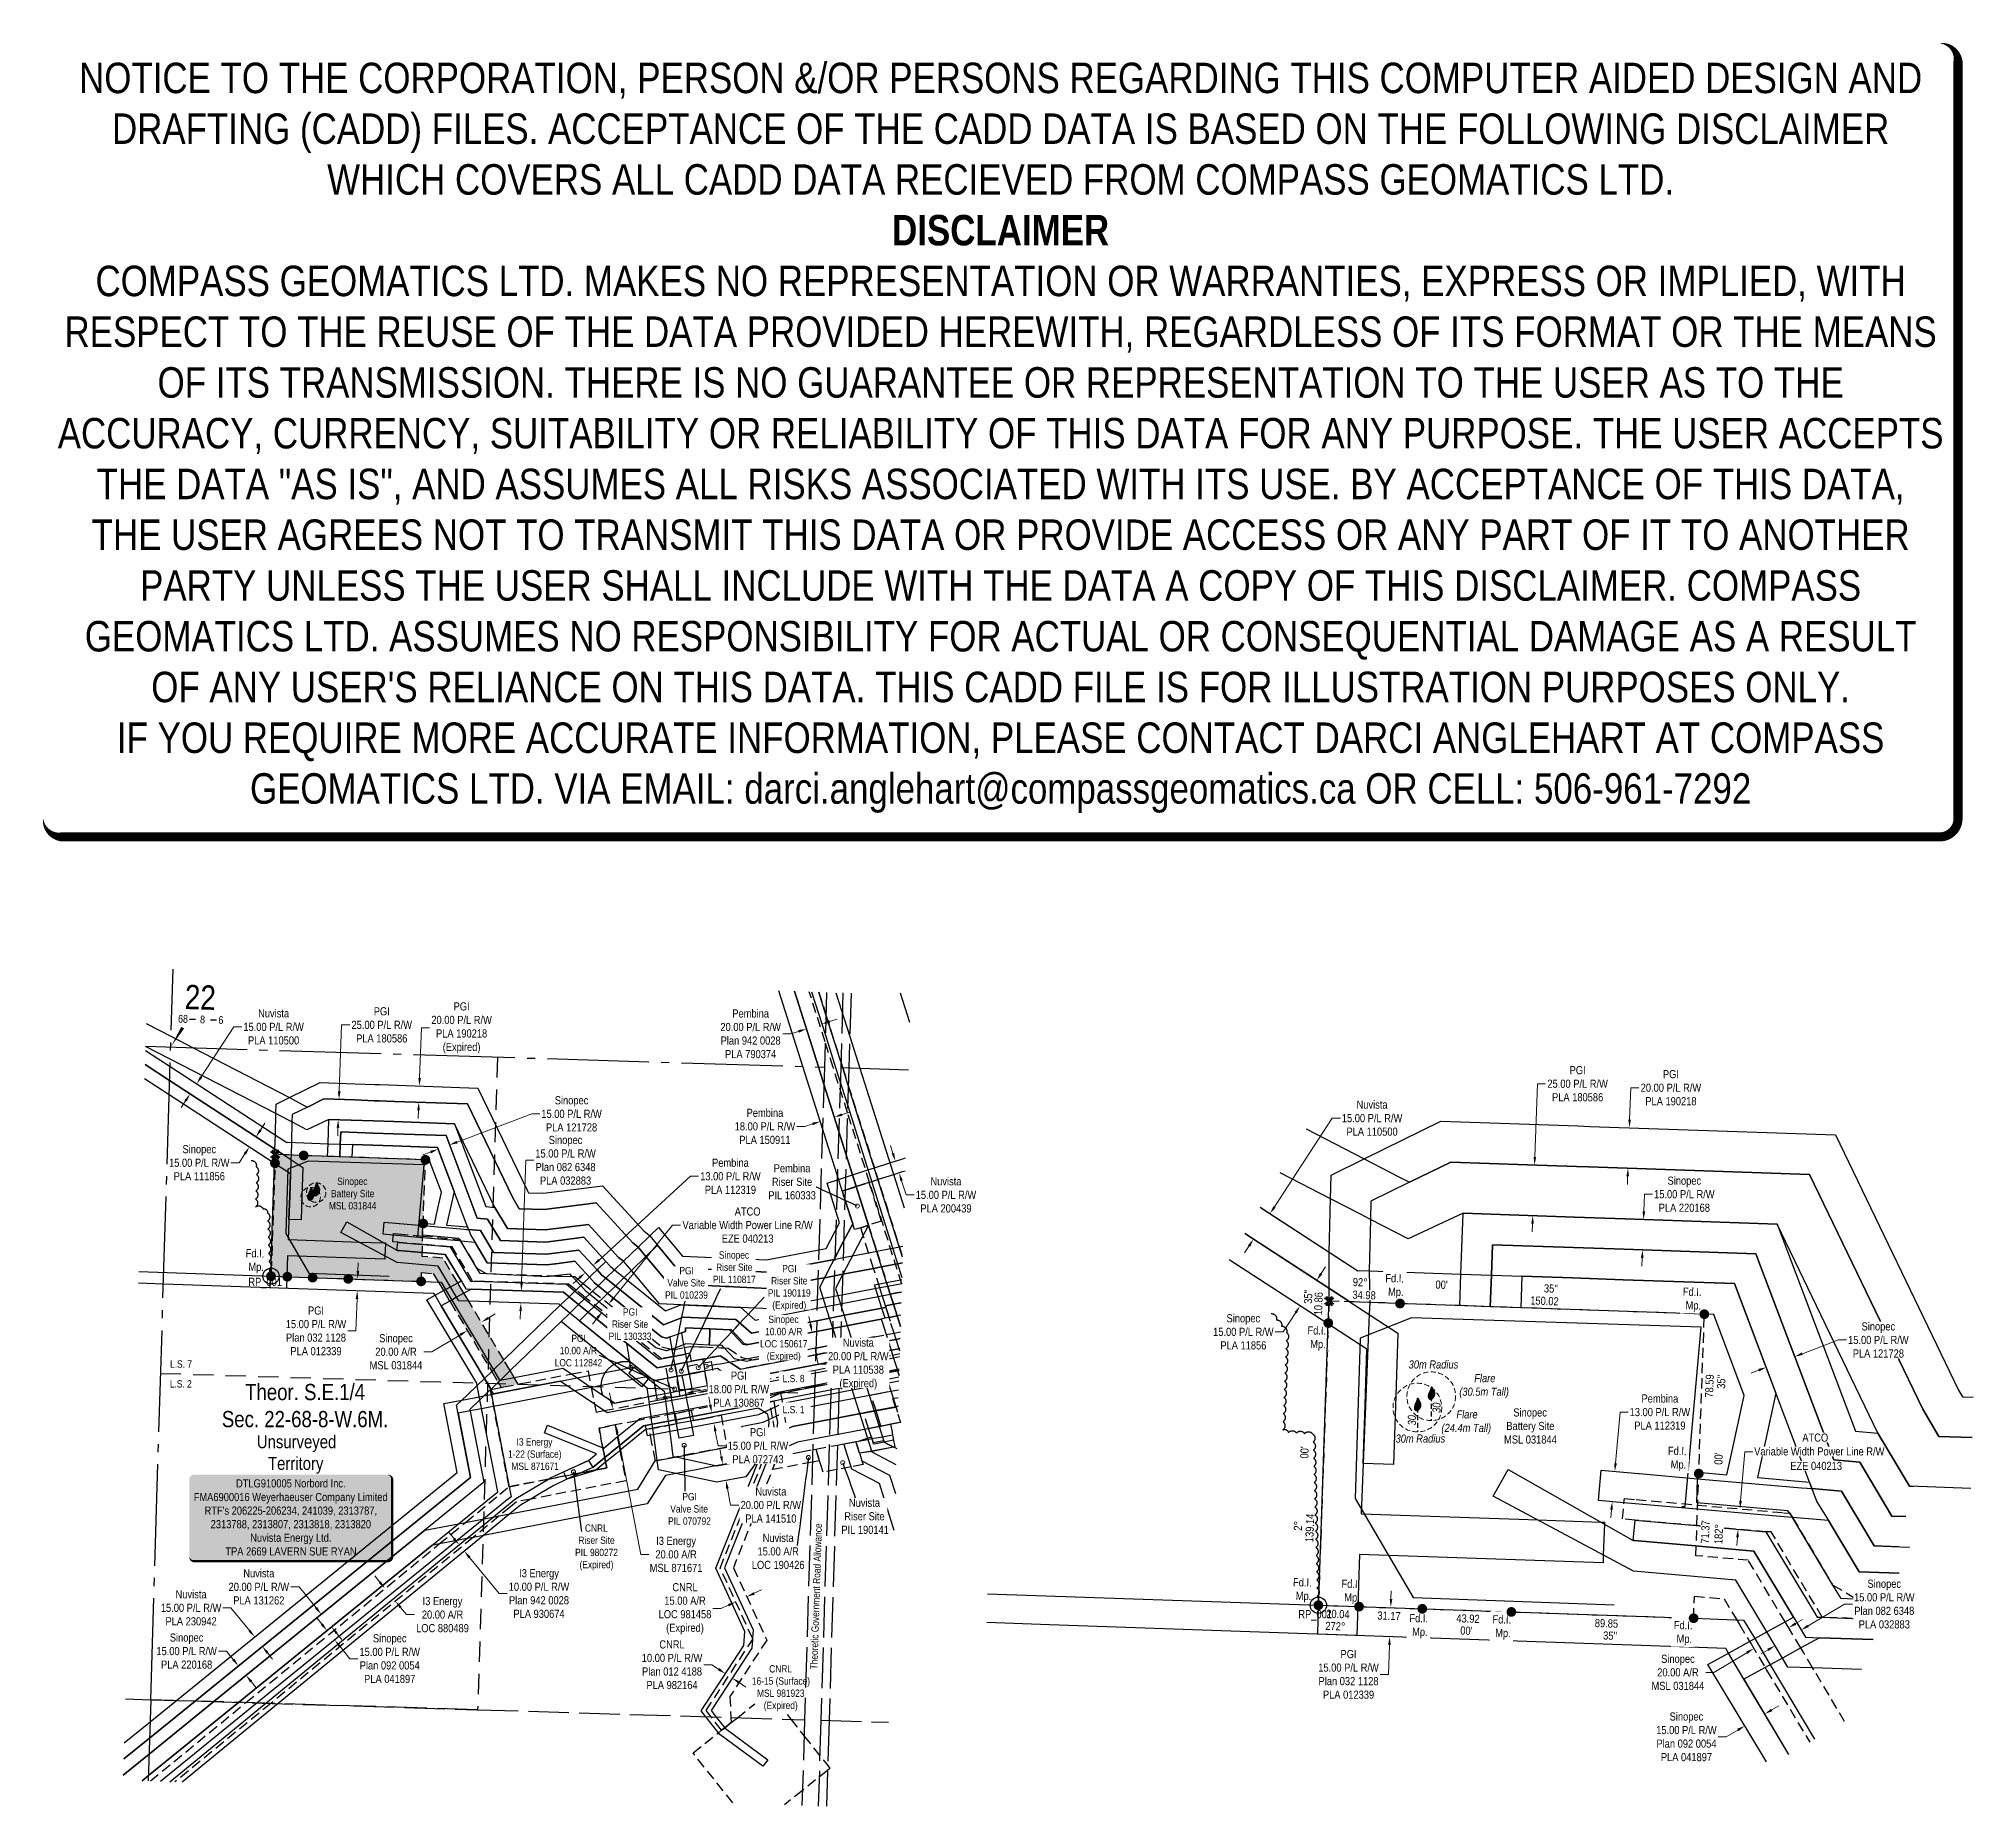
# Model space of a CAD drawing. Extents: x 363136 to 365518, y 6084975 to 6087152.
import ezdxf
from ezdxf.enums import TextEntityAlignment as Align

# ---------------------------------------------------------------- set-up
doc = ezdxf.new("R2010")
doc.units = 0
doc.header["$LTSCALE"] = 5
for name, pattern in [('0', [1, 1, 0]), ('foc-ACCESSROAD', [3.75, 2.5, -1.25]), ('foc-FLOWLINE', [3.75, 2.5, -1.25]), ('foc-LSD', [8, 5, -3]), ('foc-QUARTERLINE', [33, 25, -3, 2, -3]), ('foc-TIELINE', [1.875, 1.25, -0.625]), ('foc-UNSURVEYED', [12.5, 10, -2.5])]:
    doc.linetypes.add(name, pattern=pattern)
for name, color, linetype in [('10', 1, 'Continuous'), ('35', 37, 'Continuous'), ('9', 3, 'Continuous'), ('AB_SEC_N83UTMz11', 7, 'Continuous'), ('AS-FENCE', 48, 'foc-FENCE'), ('AS-SYMBOL', 7, 'Continuous'), ('C-AR', 13, 'foc-ACCESSROAD'), ('C-RW', 13, 'Continuous'), ('C-SYMBOL', 7, 'Continuous'), ('C-WS', 13, 'foc-ACCESSROAD'), ('DETAIL-T', 7, 'Continuous'), ('F-AR', 190, 'foc-ACCESSROAD'), ('F-EZE', 190, 'foc-FLOWLINE'), ('F-RW', 190, 'Continuous'), ('F-WS', 190, 'foc-ACCESSROAD'), ('L-BD', 7, 'Continuous'), ('L-MON', 1, 'Continuous'), ('L-MON-T', 1, 'Continuous'), ('L-QSEC', 8, 'foc-QUARTERLINE'), ('L-ROAD-T', 7, 'Continuous'), ('L-SECLBL', 7, 'Continuous'), ('L-SECTION-LSD', 7, 'foc-LSD'), ('L-TIE', 7, 'foc-TIELINE'), ('L-USEC', 7, 'foc-UNSURVEYED'), ('LOC', 7, 'Continuous'), ('P-BUFFER-PURPLE', 187, 'foc-TIELINE'), ('P-BUFFER-PURPLE-T', 187, 'Continuous'), ('P-PROPOSED-H', 21, 'Continuous'), ('T-BUSH', 110, '0')]:
    doc.layers.add(name, color=color, linetype=linetype)
for name, color, linetype, lineweight in [('AS-GENERAL', 48, 'Continuous', 18), ('C-AR-T', 13, 'Continuous', 9), ('C-RW-T', 13, 'Continuous', 9), ('C-WS-T', 13, 'Continuous', 9), ('F-AR-T', 190, 'Continuous', 9), ('F-EZE-T', 190, 'Continuous', 9), ('F-RW-T', 190, 'Continuous', 9), ('F-WS-T', 190, 'Continuous', 9)]:
    doc.layers.add(name, color=color, linetype=linetype, lineweight=lineweight)
doc.layers.add('DISCLAIMER', color=7, linetype='Continuous', plot=False)
doc.styles.add('100L', font='ARIALN.TTF', dxfattribs={"height": 11})
doc.styles.add('175L', font='ARIALN.TTF', dxfattribs={"height": 20})
doc.styles.add('80', font='ARIALN.TTF', dxfattribs={"height": 10})
doc.styles.add('80CG', font='ARIALN.TTF', dxfattribs={"height": 10})
doc.styles.add('80L', font='ARIALN.TTF', dxfattribs={"height": 10})
doc.styles.add('foc-LtypeFont', font='ARIALN.TTF', dxfattribs={"height": 7.35})
doc.styles.add('SIMPLEX', font='ARIALN.TTF')
doc.linetypes.add('foc-FENCE', pattern='A,10,-1,["X",foc-LtypeFont,S=0.2,R=0,X=-0.625,Y=-0.75],-1.24', length=12.24)
doc.dimstyles.new('Compass 5 000', dxfattribs={"dimscale": 5, "dimtxt": 9, "dimasz": 2, "dimexe": 0.2, "dimexo": 0.0625, "dimgap": 0.5, "dimtad": 0, "dimtih": 1, "dimtoh": 1, "dimzin": 0, "dimdsep": 46, "dimtxsty": '80CG', "dimcen": 0.1, "dimse1": 1, "dimse2": 1, "dimclrd": 256, "dimclrt": 256, "dimaunit": 1, "dimadec": 4, "dimazin": 0, "dimtfac": 0.06, "dimtofl": 0, "dimtmove": 0, "dimatfit": 1, "dimfxl": 0.2, "dimtolj": 1, "dimtzin": 0, "dimlwd": -1, "dimarcsym": 0})

msp = doc.modelspace()

# ---------------------------------------------------------------- texts
at = {"layer": 'AS-GENERAL', "char_height": 9.99714, "attachment_point": 1, "style": '80'}
for s, insert in [('\\pi16.581;{\\fArial Narrow|b0|i1|c0|p34; Flare\\P\\pi1.3436;(30.5m Tall)}', (364883.853, 6085507.524)), ('\\pi16.581;{\\fArial Narrow|b0|i1|c0|p34; Flare\\P\\pi1.3436;(24.4m Tall)}', (364861.903, 6085462.895))]:
    msp.add_mtext_dynamic_manual_height_columns(s, width=62.15182, gutter_width=22.506, heights=[0], dxfattribs=dict(at, insert=insert))
at = {"layer": 'C-RW-T', "attachment_point": 1, "style": '80'}
for s, width, gutter_width, insert, char_height in [('\\pi32.032;Sinopec\\P\\pi24.335;Battery Site\\P\\pi21.785;MSL 031844', 100.74698, 45.013, (363471.525, 6085749.383), 8.99751), ('\\pi28.307;Sinopec\\P\\pi19.755;Battery Site\\P\\pi16.922;MSL 031844', 97.37231, 22.506, (364923.395, 6085465.271), 9.99714), ('\\pi28.849;I3 Energy\\P\\pi18.299;1-22 (Surface)\\P\\pi22.485;MSL 871671', 100.74698, 45.013, (363695.582, 6085428.468), 8.99751)]:
    msp.add_mtext_dynamic_manual_height_columns(s, width=width, gutter_width=gutter_width, heights=[0], dxfattribs=dict(at, insert=insert, char_height=char_height))
at = {"layer": 'C-SYMBOL', "color": 3, "insert": (363463.975, 6085495.399), "char_height": 19.99446, "width": 239.0826, "attachment_point": 2, "style": '175L'}
msp.add_mtext('Theor. S.E.1/4 \\PSec. 22-68-8-W.6M.', dxfattribs=at)
at = {"layer": 'DETAIL-T', "color": 3, "insert": (363401.402, 6085432.168), "char_height": 16, "attachment_point": 1, "style": '80L'}
msp.add_mtext_dynamic_manual_height_columns('\\pi3.187;Unsurveyed \\P\\pi16.911;Territory', width=101.42442, gutter_width=47.514, heights=[0], dxfattribs=at)
at = {"layer": 'F-WS-T', "char_height": 8.99751, "attachment_point": 1, "style": '80'}
for s, width, insert in [('\\pi35.286;CNRL\\P\\pi27.154;Riser Site\\P\\pi23.174;PIL 980272\\P\\pi28.59;(Expired)', 97.74233, (363773.314, 6085322.359)), ('\\pi36.788;CNRL\\P\\pi15.433;16-15 (Surface)\\P\\pi21.776;MSL 981923\\P\\pi30.092;(Expired)', 100.74698, (363998.711, 6085148.981))]:
    msp.add_mtext_dynamic_manual_height_columns(s, width=width, gutter_width=45.013, heights=[0], dxfattribs=dict(at, insert=insert))
at = {"layer": 'L-BD', "style": '80L'}
for s, rotation, p in [('35"', 87.9899, (364699.089, 6085602.583)), ('92°', 357.9899, (364763.244, 6085620.677)), ("00'", 357.9899, (364863.373, 6085617.636)), ("35''", 357.9899, (364998.01, 6085612.911)), ('150.02', 357.9899, (364990.094, 6085597.683)), ('78.59', 87.9852, (365193.212, 6085492.858)), ("35''", 87.9899, (365207.76, 6085497.982)), ("00'", 87.9899, (364694.546, 6085410.991)), ("00'", 87.9899, (365204.432, 6085403.374)), ('2°', 87.9899, (364686.542, 6085320.645)), ('139.14', 87.9899, (364701.058, 6085318.056)), ('272°', 357.9899, (364732.665, 6085197.093)), ('43.92', 357.9899, (364895.909, 6085206.442)), ('89.85', 357.9899, (365066.411, 6085200.534)), ("00'", 357.9899, (364893.908, 6085191.507)), ("35''", 357.9899, (365070.897, 6085185.374))]:
    msp.add_text(s, height=9.9971, rotation=rotation, dxfattribs=at).set_placement(p, align=Align.MIDDLE)
at = {"layer": 'L-ROAD-T', "style": '80L'}
msp.add_text('Theoretic Government Road Allowance', height=8.99751, rotation=88.231499, dxfattribs=at).set_placement((364093.16, 6085233.687), align=Align.MIDDLE_CENTER)
at = {"layer": 'L-TIE', "color": 252, "true_color": 0x898989, "char_height": 9.99714, "attachment_point": 1, "rotation": 90, "style": '80'}
for insert in [(364852.144, 6085459.316), (364821.872, 6085443.913)]:
    msp.add_mtext_dynamic_manual_height_columns('\\pi0.36553;{\\fArial Narrow|b0|i1|c0|p34;30}', width=12.9513, gutter_width=22.506, heights=[0], dxfattribs=dict(at, insert=insert))
at = {"layer": 'P-BUFFER-PURPLE-T', "lineweight": 20, "char_height": 9.99471, "width": 60.51817, "attachment_point": 1, "line_spacing_factor": 0.961801, "style": '175L'}
for insert in [(364822.803, 6085524.387), (364806.7, 6085433.108)]:
    msp.add_mtext('\\pi0.039747;{\\fArial Narrow|b0|i1|c0|p34;30m Radius}', dxfattribs=dict(at, insert=insert))

# ---------------------------------------------------------------- blocks, each defined once
blk = doc.blocks.new('L-SECLBL')
at = {"layer": '9', "color": 7}
for p, q in [((-5.1, -27.8), (-12.3, -27.8)), ((20.7, -27.8), (13.5, -27.8))]:
    blk.add_line(p, q, dxfattribs=at)
at = {"layer": '10', "color": 2, "style": 'SIMPLEX'}
blk.add_attdef('SEC', text='', height=30, dxfattribs=at).set_placement((0, 0), align=Align.MIDDLE)
at = {"layer": '10', "color": 5, "style": '80L'}
blk.add_attdef('TWP', text='', height=9.5, dxfattribs=at).set_placement((-14.4, -27.4), align=Align.MIDDLE_RIGHT)
blk.add_attdef('RGE', text='', height=9.5, dxfattribs=at).set_placement((3.6, -27.4), align=Align.MIDDLE_CENTER)
blk.add_attdef('MER', text='', height=9.5, dxfattribs=at).set_placement((23.2, -27.4), align=Align.MIDDLE_LEFT)
blk = doc.blocks.new('*D417')
at = {"layer": 'F-RW-T', "transparency": 16777216}
for p, q in [((363529.1, 6085634.7), (363529.4, 6085644.7)), ((363527.9, 6085600.1), (363526.5, 6085560.7)), ((363526.5, 6085560.7), (363516.5, 6085560.7))]:
    blk.add_line(p, q, dxfattribs=at)
for points in [[(363527.4, 6085634.7), (363530.7, 6085634.6), (363528.7, 6085624.7)], [(363526.2, 6085600.1), (363529.5, 6085600), (363528.2, 6085610.1)]]:
    blk.add_solid(points, dxfattribs=at)
at = {"layer": 'F-RW-T', "transparency": 16777216, "insert": (363477.4, 6085560.7), "char_height": 10, "attachment_point": 5, "style": '80CG'}
blk.add_mtext('\\A1;PGI\\P15.00 P/L R/W\\PPlan 032 1128\\PPLA 012339', dxfattribs=at)
blk = doc.blocks.new('*D418')
at = {"layer": 'F-RW-T', "transparency": 16777216}
for p, q in [((363942.1, 6085485.6), (363959, 6085488.9)), ((363904.8, 6085478.5), (363895, 6085476.6))]:
    blk.add_line(p, q, dxfattribs=at)
for points in [[(363904.5, 6085480.1), (363905.1, 6085476.9), (363914.6, 6085480.4)], [(363941.8, 6085487.3), (363942.4, 6085484), (363932.3, 6085483.7)]]:
    blk.add_solid(points, dxfattribs=at)
at = {"layer": 'F-RW-T', "transparency": 16777216, "insert": (363998.1, 6085488.9), "char_height": 10, "attachment_point": 5, "style": '80CG', "bg_fill": 3, "box_fill_scale": 1.1, "bg_fill_color": 256, "bg_fill_true_color": 13158600, "bg_fill_transparency": 0}
blk.add_mtext('\\A1;PGI\\P18.00 P/L R/W\\PPLA 130867', dxfattribs=at)
blk = doc.blocks.new('*D419')
at = {"layer": 'F-RW-T', "transparency": 16777216}
for p, q in [((363962.9, 6085469.5), (363961.1, 6085479.3)), ((363969.1, 6085437.1), (363972.6, 6085419.2)), ((363972.6, 6085419.2), (363982.6, 6085419.2))]:
    blk.add_line(p, q, dxfattribs=at)
for points in [[(363964.6, 6085469.8), (363961.3, 6085469.2), (363964.8, 6085459.7)], [(363970.8, 6085437.4), (363967.5, 6085436.8), (363967.3, 6085446.9)]]:
    blk.add_solid(points, dxfattribs=at)
at = {"layer": 'F-RW-T', "transparency": 16777216, "insert": (364021.6, 6085419.2), "char_height": 10, "attachment_point": 5, "style": '80CG', "bg_fill": 3, "box_fill_scale": 1.1, "bg_fill_color": 256, "bg_fill_true_color": 13158600, "bg_fill_transparency": 0}
blk.add_mtext('\\A1;PGI\\P15.00 P/L R/W\\PPLA 072743', dxfattribs=at)
blk = doc.blocks.new('*D420')
at = {"layer": 'F-AR-T', "transparency": 16777216}
for p, q in [((363556.1, 6085251.2), (363549.8, 6085258.9)), ((363581.6, 6085220.1), (363588.9, 6085211.2)), ((363588.9, 6085211.2), (363598.9, 6085211.2))]:
    blk.add_line(p, q, dxfattribs=at)
for points in [[(363557.4, 6085252.2), (363554.8, 6085250.1), (363562.4, 6085243.4)], [(363582.9, 6085221.2), (363580.3, 6085219.1), (363575.2, 6085227.8)]]:
    blk.add_solid(points, dxfattribs=at)
at = {"layer": 'F-AR-T', "transparency": 16777216, "insert": (363633.2, 6085211.2), "char_height": 10, "attachment_point": 5, "style": '80CG'}
blk.add_mtext('\\A1;I3 Energy\\P20.00 A/R\\PLOC 880489', dxfattribs=at)
blk = doc.blocks.new('*D421')
at = {"layer": 'F-RW-T', "transparency": 16777216}
for p, q in [((364017, 6085237.5), (364026, 6085241.6)), ((363976.1, 6085218.6), (363966.1, 6085218.6)), ((363985.2, 6085222.8), (363976.1, 6085218.6))]:
    blk.add_line(p, q, dxfattribs=at)
for points in [[(363984.5, 6085224.3), (363985.9, 6085221.3), (363994.3, 6085227)], [(364016.3, 6085239), (364017.7, 6085235.9), (364007.9, 6085233.3)]]:
    blk.add_solid(points, dxfattribs=at)
at = {"layer": 'F-RW-T', "transparency": 16777216, "insert": (363931.8, 6085218.6), "char_height": 10, "attachment_point": 5, "style": '80CG'}
blk.add_mtext('\\A1;CNRL\\P15.00 A/R\\PLOC 981458\\P(Expired)', dxfattribs=at)
blk = doc.blocks.new('*D422')
at = {"layer": 'C-AR-T', "transparency": 16777216}
for p, q in [((363689.5, 6085576.5), (363698.1, 6085581.6)), ((363655.2, 6085556), (363620.1, 6085535)), ((363620.1, 6085535), (363610.1, 6085535))]:
    blk.add_line(p, q, dxfattribs=at)
for points in [[(363654.3, 6085557.4), (363656, 6085554.6), (363663.8, 6085561.1)], [(363688.7, 6085577.9), (363690.4, 6085575.1), (363680.9, 6085571.4)]]:
    blk.add_solid(points, dxfattribs=at)
at = {"layer": 'C-AR-T', "transparency": 16777216, "insert": (363575.9, 6085535), "char_height": 10, "attachment_point": 5, "style": '80CG'}
blk.add_mtext('\\A1;Sinopec\\P20.00 A/R\\PMSL 031844', dxfattribs=at)
blk = doc.blocks.new('*D423')
at = {"layer": 'F-RW-T', "transparency": 16777216}
for p, q in [((363840.9, 6085474.4), (363839, 6085484.3)), ((363848.5, 6085435.2), (363877.3, 6085285.4)), ((363877.3, 6085285.4), (363887.3, 6085285.4))]:
    blk.add_line(p, q, dxfattribs=at)
for points in [[(363842.5, 6085474.8), (363839.3, 6085474.1), (363842.8, 6085464.6)], [(363850.1, 6085435.5), (363846.8, 6085434.9), (363846.6, 6085445)]]:
    blk.add_solid(points, dxfattribs=at)
at = {"layer": 'F-RW-T', "transparency": 16777216, "insert": (363920.8, 6085285.4), "char_height": 10, "attachment_point": 5, "style": '80CG'}
blk.add_mtext('\\A1;I3 Energy\\P20.00 A/R\\PMSL 871671', dxfattribs=at)
blk = doc.blocks.new('*D424')
at = {"layer": 'F-EZE-T', "transparency": 16777216}
for p, q in [((363844.1, 6085601.6), (363916.2, 6085691)), ((363916.2, 6085691), (363926.2, 6085691)), ((363824.1, 6085576.9), (363817.8, 6085569.1))]:
    blk.add_line(p, q, dxfattribs=at)
for points in [[(363822.8, 6085577.9), (363825.4, 6085575.8), (363830.4, 6085584.6)], [(363842.8, 6085602.6), (363845.4, 6085600.5), (363837.8, 6085593.8)]]:
    blk.add_solid(points, dxfattribs=at)
at = {"layer": 'F-EZE-T', "transparency": 16777216, "insert": (364008.9, 6085691), "char_height": 10, "attachment_point": 5, "style": '80CG', "bg_fill": 3, "box_fill_scale": 1.1, "bg_fill_color": 256, "bg_fill_true_color": 13158600, "bg_fill_transparency": 0}
blk.add_mtext('\\A1;ATCO\\PVariable Width Power Line R/W\\PEZE 040213', dxfattribs=at)
blk = doc.blocks.new('*D425')
at = {"layer": 'F-RW-T', "transparency": 16777216}
for p, q in [((363456.6, 6085245.4), (363446.6, 6085245.4)), ((363477.6, 6085219.5), (363456.6, 6085245.4)), ((363502.8, 6085188.5), (363509.1, 6085180.7))]:
    blk.add_line(p, q, dxfattribs=at)
for points in [[(363478.9, 6085220.5), (363476.3, 6085218.4), (363483.9, 6085211.7)], [(363504.1, 6085189.5), (363501.5, 6085187.4), (363496.5, 6085196.2)]]:
    blk.add_solid(points, dxfattribs=at)
at = {"layer": 'F-RW-T', "transparency": 16777216, "insert": (363407, 6085245.4), "char_height": 10, "attachment_point": 5, "style": '80CG'}
blk.add_mtext('\\A1;Nuvista\\P20.00 P/L R/W\\PPLA 131262', dxfattribs=at)
blk = doc.blocks.new('*D426')
at = {"layer": 'C-RW-T', "transparency": 16777216}
for p, q in [((363367.2, 6085166.3), (363357.2, 6085166.3)), ((363375.6, 6085155.9), (363367.2, 6085166.3)), ((363397.6, 6085128.7), (363403.9, 6085121))]:
    blk.add_line(p, q, dxfattribs=at)
for points in [[(363376.9, 6085157), (363374.3, 6085154.9), (363381.9, 6085148.1)], [(363398.9, 6085129.8), (363396.3, 6085127.7), (363391.3, 6085136.5)]]:
    blk.add_solid(points, dxfattribs=at)
at = {"layer": 'C-RW-T', "transparency": 16777216, "insert": (363318.1, 6085166.3), "char_height": 10, "attachment_point": 5, "style": '80CG'}
blk.add_mtext('\\A1;Sinopec\\P15.00 P/L R/W\\PPLA 220168', dxfattribs=at)
blk = doc.blocks.new('*D427')
at = {"layer": 'C-RW-T', "transparency": 16777216}
for p, q in [((363651.2, 6085793.3), (363743, 6085828)), ((363743, 6085828), (363753, 6085828)), ((363618.5, 6085780.9), (363609.1, 6085777.4))]:
    blk.add_line(p, q, dxfattribs=at)
for points in [[(363617.9, 6085782.5), (363619.1, 6085779.4), (363627.8, 6085784.5)], [(363650.6, 6085794.9), (363651.8, 6085791.7), (363641.9, 6085789.8)]]:
    blk.add_solid(points, dxfattribs=at)
at = {"layer": 'C-RW-T', "transparency": 16777216, "insert": (363792.1, 6085828), "char_height": 10, "attachment_point": 5, "style": '80CG'}
blk.add_mtext('\\A1;Sinopec\\P15.00 P/L R/W\\PPLA 121728', dxfattribs=at)
blk = doc.blocks.new('*D428')
at = {"layer": 'F-RW-T', "transparency": 16777216}
for p, q in [((364125.1, 6085827.1), (364134.6, 6085830.1)), ((364079.3, 6085812.6), (364069.3, 6085812.6)), ((364088.8, 6085815.6), (364079.3, 6085812.6))]:
    blk.add_line(p, q, dxfattribs=at)
for points in [[(364124.6, 6085828.7), (364125.6, 6085825.5), (364115.5, 6085824.1)], [(364088.3, 6085817.2), (364089.3, 6085814), (364098.4, 6085818.6)]]:
    blk.add_solid(points, dxfattribs=at)
at = {"layer": 'F-RW-T', "transparency": 16777216, "insert": (364030.2, 6085812.6), "char_height": 10, "attachment_point": 5, "style": '80CG'}
blk.add_mtext('\\A1;Pembina\\P18.00 P/L R/W\\PPLA 150911', dxfattribs=at)
blk = doc.blocks.new('*D429')
at = {"layer": 'F-RW-T', "transparency": 16777216}
for p, q in [((363336, 6085873.5), (363376.1, 6085935.1)), ((363376.1, 6085935.1), (363386.1, 6085935.1)), ((363316.9, 6085844.2), (363311.5, 6085835.8))]:
    blk.add_line(p, q, dxfattribs=at)
for points in [[(363334.6, 6085874.4), (363337.4, 6085872.6), (363330.6, 6085865.1)], [(363315.5, 6085845.1), (363318.3, 6085843.2), (363322.4, 6085852.5)]]:
    blk.add_solid(points, dxfattribs=at)
at = {"layer": 'F-RW-T', "transparency": 16777216, "insert": (363425.2, 6085935.1), "char_height": 10, "attachment_point": 5, "style": '80CG'}
blk.add_mtext('\\A1;Nuvista\\P15.00 P/L R/W\\PPLA 110500', dxfattribs=at)
blk = doc.blocks.new('*D430')
at = {"layer": 'C-RW-T', "transparency": 16777216}
for p, q in [((363409, 6085808.1), (363414.4, 6085816.5)), ((363389.9, 6085778.8), (363382.7, 6085767.8)), ((363382.7, 6085767.8), (363372.7, 6085767.8))]:
    blk.add_line(p, q, dxfattribs=at)
for points in [[(363407.6, 6085809), (363410.4, 6085807.2), (363403.5, 6085799.7)], [(363388.5, 6085779.7), (363391.3, 6085777.8), (363395.3, 6085787.1)]]:
    blk.add_solid(points, dxfattribs=at)
at = {"layer": 'C-RW-T', "transparency": 16777216, "insert": (363333.7, 6085767.8), "char_height": 10, "attachment_point": 5, "style": '80CG'}
blk.add_mtext('\\A1;Sinopec\\P15.00 P/L R/W\\PPLA 111856', dxfattribs=at)
blk = doc.blocks.new('*D431')
at = {"layer": 'C-RW-T', "transparency": 16777216}
for p, q in [((363484.6, 6085199.4), (363478.3, 6085207.2)), ((363506.7, 6085172.3), (363519.1, 6085157)), ((363519.1, 6085157), (363529.1, 6085157))]:
    blk.add_line(p, q, dxfattribs=at)
for points in [[(363485.9, 6085200.5), (363483.3, 6085198.4), (363490.9, 6085191.6)], [(363508, 6085173.3), (363505.4, 6085171.2), (363500.4, 6085180)]]:
    blk.add_solid(points, dxfattribs=at)
at = {"layer": 'C-RW-T', "transparency": 16777216, "insert": (363568.2, 6085157), "char_height": 10, "attachment_point": 5, "style": '80CG'}
blk.add_mtext('\\A1;Sinopec\\P15.00 P/L R/W\\PPlan 092 0054\\PPLA 041897', dxfattribs=at)
blk = doc.blocks.new('*D432')
at = {"layer": 'C-RW-T', "transparency": 16777216}
for p, q in [((363730.5, 6085620), (363735.6, 6085770.8)), ((363735.6, 6085770.8), (363745.6, 6085770.8)), ((363729.4, 6085585), (363729, 6085575.1))]:
    blk.add_line(p, q, dxfattribs=at)
for points in [[(363728.9, 6085620.1), (363732.2, 6085620), (363730.2, 6085610)], [(363727.7, 6085585.1), (363731, 6085585), (363729.7, 6085595)]]:
    blk.add_solid(points, dxfattribs=at)
at = {"layer": 'C-RW-T', "transparency": 16777216, "insert": (363784.7, 6085770.8), "char_height": 10, "attachment_point": 5, "style": '80CG'}
blk.add_mtext('\\A1;Sinopec\\P15.00 P/L R/W\\PPlan 082 6348\\PPLA 032883', dxfattribs=at)
blk = doc.blocks.new('*D433')
at = {"layer": 'C-RW-T', "transparency": 16777216}
for p, q in [((363825.9, 6085648), (363938.6, 6085751.1)), ((363938.6, 6085751.1), (363948.6, 6085751.1)), ((363801.5, 6085625.7), (363794.1, 6085619))]:
    blk.add_line(p, q, dxfattribs=at)
for points in [[(363800.4, 6085626.9), (363802.6, 6085624.5), (363808.9, 6085632.5)], [(363824.8, 6085649.3), (363827, 6085646.8), (363818.5, 6085641.3)]]:
    blk.add_solid(points, dxfattribs=at)
at = {"layer": 'C-RW-T', "transparency": 16777216, "insert": (363987.7, 6085751.1), "char_height": 10, "attachment_point": 5, "style": '80CG'}
blk.add_mtext('\\A1;Pembina\\P13.00 P/L R/W\\PPLA 112319', dxfattribs=at)
blk = doc.blocks.new('*D434')
at = {"layer": 'F-RW-T', "transparency": 16777216}
for p, q in [((363976.5, 6085405.9), (363974.7, 6085415.7)), ((363984.1, 6085366.5), (363988, 6085346.2)), ((363988, 6085346.2), (363998, 6085346.2))]:
    blk.add_line(p, q, dxfattribs=at)
for points in [[(363978.2, 6085406.2), (363974.9, 6085405.6), (363978.4, 6085396)], [(363985.7, 6085366.9), (363982.4, 6085366.2), (363982.2, 6085376.4)]]:
    blk.add_solid(points, dxfattribs=at)
at = {"layer": 'F-RW-T', "transparency": 16777216, "insert": (364037.5, 6085346.2), "char_height": 10, "attachment_point": 5, "style": '80CG', "bg_fill": 3, "box_fill_scale": 1.1, "bg_fill_color": 256, "bg_fill_true_color": 13158600, "bg_fill_transparency": 0}
blk.add_mtext('\\A1;Nuvista\\P20.00 P/L R/W\\PPLA 141510', dxfattribs=at)
blk = doc.blocks.new('*D435')
at = {"layer": 'C-RW-T', "transparency": 16777216}
for p, q in [((364109.8, 6085941.7), (364119.3, 6085944.7)), ((364062.1, 6085926.6), (364052.1, 6085926.6)), ((364071.6, 6085929.6), (364062.1, 6085926.6))]:
    blk.add_line(p, q, dxfattribs=at)
for points in [[(364109.3, 6085943.3), (364110.3, 6085940.1), (364100.2, 6085938.7)], [(364071.1, 6085931.2), (364072.1, 6085928), (364081.2, 6085932.6)]]:
    blk.add_solid(points, dxfattribs=at)
at = {"layer": 'C-RW-T', "transparency": 16777216, "insert": (364012.6, 6085926.6), "char_height": 10, "attachment_point": 5, "style": '80CG'}
blk.add_mtext('\\A1;Pembina\\P20.00 P/L R/W\\PPlan 942 0028\\PPLA 790374', dxfattribs=at)
blk = doc.blocks.new('*D436')
at = {"layer": 'F-RW-T', "transparency": 16777216}
for p, q in [((363647.4, 6085304.9), (363641.1, 6085312.6)), ((363666.4, 6085281.7), (363702.9, 6085237.2)), ((363702.9, 6085237.2), (363712.9, 6085237.2))]:
    blk.add_line(p, q, dxfattribs=at)
for points in [[(363648.7, 6085305.9), (363646.1, 6085303.8), (363653.8, 6085297.1)], [(363667.7, 6085282.7), (363665.1, 6085280.6), (363660.1, 6085289.4)]]:
    blk.add_solid(points, dxfattribs=at)
at = {"layer": 'F-RW-T', "transparency": 16777216, "insert": (363752, 6085237.2), "char_height": 10, "attachment_point": 5, "style": '80CG'}
blk.add_mtext('\\A1;I3 Energy\\P10.00 P/L R/W\\PPlan 942 0028\\PPLA 930674', dxfattribs=at)
blk = doc.blocks.new('*D437')
at = {"layer": 'F-RW-T', "transparency": 16777216}
for p, q in [((363964.9, 6085149.5), (363954.9, 6085149.5)), ((363973.2, 6085144), (363964.9, 6085149.5)), ((363998.3, 6085127.6), (364006.7, 6085122.1))]:
    blk.add_line(p, q, dxfattribs=at)
for points in [[(363974.2, 6085145.4), (363972.3, 6085142.6), (363981.6, 6085138.5)], [(363999.2, 6085129), (363997.4, 6085126.2), (363990, 6085133)]]:
    blk.add_solid(points, dxfattribs=at)
at = {"layer": 'F-RW-T', "transparency": 16777216, "insert": (363915.8, 6085149.5), "char_height": 10, "attachment_point": 5, "style": '80CG'}
blk.add_mtext('\\A1;CNRL\\P10.00 P/L R/W\\PPlan 012 4188\\PPLA 982164', dxfattribs=at)
blk = doc.blocks.new('*D438')
at = {"layer": 'F-RW-T', "transparency": 16777216}
for p, q in [((364086.3, 6085568.8), (364084.4, 6085578.6)), ((364093.8, 6085529.6), (364095.7, 6085519.8)), ((364095.7, 6085519.8), (364105.7, 6085519.8))]:
    blk.add_line(p, q, dxfattribs=at)
for points in [[(364087.9, 6085569.1), (364084.6, 6085568.5), (364088.2, 6085559)], [(364095.4, 6085529.9), (364092.2, 6085529.3), (364091.9, 6085539.4)]]:
    blk.add_solid(points, dxfattribs=at)
at = {"layer": 'F-RW-T', "transparency": 16777216, "insert": (364145.2, 6085519.8), "char_height": 10, "attachment_point": 5, "style": '80CG', "bg_fill": 3, "box_fill_scale": 1.1, "bg_fill_color": 256, "bg_fill_true_color": 13158600, "bg_fill_transparency": 0}
blk.add_mtext('\\A1;Nuvista\\P20.00 P/L R/W\\PPLA 110538\\P(Expired)', dxfattribs=at)
blk = doc.blocks.new('*U441')
h = blk.add_hatch(color=255)
edge = h.paths.add_edge_path()
edge.add_line((-119, -54), (119, -54))
edge.add_arc((119, -48), 6, 270, 360)
edge.add_line((125, -48), (125, 46.5))
edge.add_arc((119, 46.5), 6, 0, 90)
edge.add_line((119, 52.5), (-119, 52.5))
edge.add_arc((-119, 46.5), 6, 90, 180)
edge.add_line((-125, 46.5), (-125, -48))
edge.add_arc((-119, -48), 6, 180, 270)
at = {"color": 44, "flags": 128}
blk.add_lwpolyline([(-119, -54, 3, 3, 0), (119, -54, 3, 3, 0.414214), (125, -48, 3, 3, 0), (125, 46.5, 3, 0, 0.414214), (119, 52.5, 0, 0, 0), (-119, 52.5, 0, 0, 0.414214), (-125, 46.5, 0, 0, 0), (-125, -48, 0, 3, 0.414214)], format="xyseb", close=True, dxfattribs=at)
at = {"color": 44, "style": '80'}
blk.add_attdef('ENTER_TEXT_001', (-36, -5), '', height=10, dxfattribs=at)
blk = doc.blocks.new('*D442')
at = {"layer": 'F-RW-T', "transparency": 16777216}
for p, q in [((364801.1, 6085230.5), (364801.5, 6085240.5)), ((364799.1, 6085174), (364797.9, 6085137.6)), ((364797.9, 6085137.6), (364787.9, 6085137.6))]:
    blk.add_line(p, q, dxfattribs=at)
for points in [[(364799.5, 6085230.5), (364802.8, 6085230.4), (364800.8, 6085220.5)], [(364797.5, 6085174.1), (364800.8, 6085173.9), (364799.5, 6085184)]]:
    blk.add_solid(points, dxfattribs=at)
at = {"layer": 'F-RW-T', "transparency": 16777216, "insert": (364748.8, 6085137.6), "char_height": 10, "attachment_point": 5, "style": '80CG'}
blk.add_mtext('\\A1;PGI\\P15.00 P/L R/W\\PPlan 032 1128\\PPLA 012339', dxfattribs=at)
blk = doc.blocks.new('*D443')
at = {"layer": 'C-AR-T', "transparency": 16777216}
for p, q in [((365299.3, 6085200.2), (365307.9, 6085205.4)), ((365239.2, 6085164.3), (365198.7, 6085140.1)), ((365198.7, 6085140.1), (365188.7, 6085140.1))]:
    blk.add_line(p, q, dxfattribs=at)
for points in [[(365298.4, 6085201.7), (365300.2, 6085198.8), (365290.7, 6085195.1)], [(365238.4, 6085165.8), (365240.1, 6085162.9), (365247.8, 6085169.5)]]:
    blk.add_solid(points, dxfattribs=at)
at = {"layer": 'C-AR-T', "transparency": 16777216, "insert": (365154.4, 6085140.1), "char_height": 10, "attachment_point": 5, "style": '80CG'}
blk.add_mtext('\\A1;Sinopec\\P20.00 A/R\\PMSL 031844', dxfattribs=at)
blk = doc.blocks.new('*D444')
at = {"layer": 'C-RW-T', "transparency": 16777216}
for p, q in [((365307.6, 6085532.6), (365352.1, 6085549.5)), ((365352.1, 6085549.5), (365362.1, 6085549.5)), ((365253.8, 6085512.3), (365244.4, 6085508.8))]:
    blk.add_line(p, q, dxfattribs=at)
for points in [[(365253.2, 6085513.9), (365254.4, 6085510.7), (365263.1, 6085515.8)], [(365307, 6085534.2), (365308.2, 6085531.1), (365298.2, 6085529.1)]]:
    blk.add_solid(points, dxfattribs=at)
at = {"layer": 'C-RW-T', "transparency": 16777216, "insert": (365401.2, 6085549.5), "char_height": 10, "attachment_point": 5, "style": '80CG', "bg_fill": 3, "box_fill_scale": 1.1, "bg_fill_color": 256, "bg_fill_true_color": 13158600, "bg_fill_transparency": 0}
blk.add_mtext('\\A1;Sinopec\\P15.00 P/L R/W\\PPLA 121728', dxfattribs=at)
blk = doc.blocks.new('*D445')
at = {"layer": 'F-RW-T', "transparency": 16777216}
for p, q in [((364657.7, 6085713.5), (364728.8, 6085822.7)), ((364728.8, 6085822.7), (364738.8, 6085822.7)), ((364626.3, 6085665.3), (364620.9, 6085657))]:
    blk.add_line(p, q, dxfattribs=at)
for points in [[(364656.3, 6085714.4), (364659.1, 6085712.6), (364652.2, 6085705.1)], [(364624.9, 6085666.2), (364627.7, 6085664.4), (364631.8, 6085673.7)]]:
    blk.add_solid(points, dxfattribs=at)
at = {"layer": 'F-RW-T', "transparency": 16777216, "insert": (364777.8, 6085822.7), "char_height": 10, "attachment_point": 5, "style": '80CG'}
blk.add_mtext('\\A1;Nuvista\\P15.00 P/L R/W\\PPLA 110500', dxfattribs=at)
blk = doc.blocks.new('*D446')
at = {"layer": 'C-RW-T', "transparency": 16777216}
for p, q in [((364715.1, 6085631.3), (364720.6, 6085639.7)), ((364683.8, 6085583.2), (364668.3, 6085559.5)), ((364668.3, 6085559.5), (364658.3, 6085559.5))]:
    blk.add_line(p, q, dxfattribs=at)
for points in [[(364713.7, 6085632.3), (364716.5, 6085630.4), (364709.7, 6085623)], [(364682.4, 6085584.1), (364685.2, 6085582.3), (364689.2, 6085591.6)]]:
    blk.add_solid(points, dxfattribs=at)
at = {"layer": 'C-RW-T', "transparency": 16777216, "insert": (364619.3, 6085559.5), "char_height": 10, "attachment_point": 5, "style": '80CG'}
blk.add_mtext('\\A1;Sinopec\\P15.00 P/L R/W\\PPLA 11856', dxfattribs=at)
blk = doc.blocks.new('fdia')
at = {"color": 255, "const_width": 1}
blk.add_lwpolyline([(-0.5, 0, 1), (0.5, 0, 1)], format="xyb", close=True, dxfattribs=at)
blk = doc.blocks.new('Fdiaa')
blk.add_blockref('fdia', (0, 0))
blk = doc.blocks.new('fdib')
at = {"color": 1, "const_width": 1.6}
blk.add_lwpolyline([(-0.4, 0, 1), (0.4, 0, 1)], format="xyb", close=True, dxfattribs=at)
at = {"color": 1}
blk.add_circle((0, 0), 0.8, dxfattribs=at)
blk = doc.blocks.new('Fdibb')
blk.add_blockref('fdib', (0, 0))
blk = doc.blocks.new('fdicc')
for name in ['Fdibb', 'Fdiaa']:
    blk.add_blockref(name, (0, 0))
blk = doc.blocks.new('FDI')
blk.add_blockref('fdicc', (0, 0))
blk = doc.blocks.new('TEMP')
h = blk.add_hatch(color=255)
h.dxf.hatch_style = 1
h.paths.add_polyline_path([(0, 0.25), (-0.67, 1.15), (-0.67, 0.67), (-1.15, 0.67), (-0.25, 0), (-1.15, -0.67), (-0.67, -0.67), (-0.67, -1.15), (0, -0.25), (0.67, -1.15), (0.67, -0.67), (1.15, -0.67), (0.25, 0), (1.15, 0.67), (0.67, 0.67), (0.67, 1.15)])
h.paths.add_polyline_path([(0.57, 0.85), (0.57, 0.57), (0.85, 0.57), (0.08, 0), (0.85, -0.57), (0.57, -0.57), (0.57, -0.85), (0, -0.08), (-0.57, -0.85), (-0.57, -0.57), (-0.85, -0.57), (-0.08, 0), (-0.85, 0.57), (-0.57, 0.57), (-0.57, 0.85), (0, 0.08)], flags=16)
h = blk.add_hatch(color=1)
h.dxf.hatch_style = 1
h.paths.add_polyline_path([(0, 0.08), (-0.57, 0.85), (-0.57, 0.57), (-0.85, 0.57), (-0.08, 0), (-0.85, -0.57), (-0.57, -0.57), (-0.57, -0.85), (0, -0.08), (0.57, -0.85), (0.57, -0.57), (0.85, -0.57), (0.08, 0), (0.85, 0.57), (0.57, 0.57), (0.57, 0.85)])
at = {"color": 1}
for p, q in [((-0.08, 0), (0.08, 0)), ((0, 0.08), (0, -0.08))]:
    blk.add_line(p, q, dxfattribs=at)
at = {"color": 255, "flags": 128}
blk.add_lwpolyline([(-0.25, 0), (-1.15, 0.67), (-0.67, 0.67), (-0.67, 1.15), (0, 0.25), (0.67, 1.15), (0.67, 0.67), (1.15, 0.67), (0.25, 0), (1.15, -0.67), (0.67, -0.67), (0.67, -1.15), (0, -0.25), (-0.67, -1.15), (-0.67, -0.67), (-1.15, -0.67)], close=True, dxfattribs=at)
at = {"color": 1, "flags": 128}
blk.add_lwpolyline([(-0.08, 0), (-0.85, 0.57), (-0.57, 0.57), (-0.57, 0.85), (0, 0.08), (0.57, 0.85), (0.57, 0.57), (0.85, 0.57), (0.08, 0), (0.85, -0.57), (0.57, -0.57), (0.57, -0.85), (0, -0.08), (-0.57, -0.85), (-0.57, -0.57), (-0.85, -0.57)], close=True, dxfattribs=at)
blk = doc.blocks.new('*D449')
at = {"layer": 'C-RW-T', "transparency": 16777216}
for p, q in [((365112.4, 6085707.8), (365113.2, 6085729)), ((365113.2, 6085729), (365123.2, 6085729)), ((365110.5, 6085650.4), (365110.1, 6085640.4))]:
    blk.add_line(p, q, dxfattribs=at)
for points in [[(365110.8, 6085707.9), (365114.1, 6085707.8), (365112.1, 6085697.8)], [(365108.8, 6085650.5), (365112.1, 6085650.4), (365110.8, 6085660.4)]]:
    blk.add_solid(points, dxfattribs=at)
at = {"layer": 'C-RW-T', "transparency": 16777216, "insert": (365162.3, 6085729), "char_height": 10, "attachment_point": 5, "style": '80CG'}
blk.add_mtext('\\A1;Sinopec\\P15.00 P/L R/W\\PPLA 220168', dxfattribs=at)
blk = doc.blocks.new('*D450')
at = {"layer": 'C-RW-T', "transparency": 16777216}
for p, q in [((365269.9, 6085093.9), (365278.5, 6085099)), ((365214, 6085060.7), (365204, 6085060.7)), ((365228.1, 6085069.1), (365214, 6085060.7))]:
    blk.add_line(p, q, dxfattribs=at)
for points in [[(365269, 6085095.3), (365270.7, 6085092.4), (365261.3, 6085088.8)], [(365227.3, 6085070.6), (365229, 6085067.7), (365236.7, 6085074.2)]]:
    blk.add_solid(points, dxfattribs=at)
at = {"layer": 'C-RW-T', "transparency": 16777216, "insert": (365164.9, 6085060.7), "char_height": 10, "attachment_point": 5, "style": '80CG'}
blk.add_mtext('\\A1;Sinopec\\P15.00 P/L R/W\\PPlan 092 0054\\PPLA 041897', dxfattribs=at)
blk = doc.blocks.new('*D451')
at = {"layer": 'C-RW-T', "transparency": 16777216}
for p, q in [((365077.6, 6085397.6), (365083.1, 6085460.7)), ((365083.1, 6085460.7), (365093.1, 6085460.7)), ((365072.6, 6085340.3), (365071.7, 6085330.3))]:
    blk.add_line(p, q, dxfattribs=at)
for points in [[(365075.9, 6085397.7), (365079.2, 6085397.4), (365076.7, 6085387.6)], [(365070.9, 6085340.4), (365074.2, 6085340.2), (365073.5, 6085350.3)]]:
    blk.add_solid(points, dxfattribs=at)
at = {"layer": 'C-RW-T', "transparency": 16777216, "insert": (365132.2, 6085460.7), "char_height": 10, "attachment_point": 5, "style": '80CG'}
blk.add_mtext('\\A1;Pembina\\P13.00 P/L R/W\\PPLA 112319', dxfattribs=at)
blk = doc.blocks.new('*D452')
at = {"layer": 'F-RW-T', "transparency": 16777216}
for p, q in [((363372.7, 6085219.6), (363362.7, 6085219.6)), ((363395.6, 6085191.5), (363372.7, 6085219.6)), ((363417.6, 6085164.3), (363423.9, 6085156.5))]:
    blk.add_line(p, q, dxfattribs=at)
for points in [[(363396.8, 6085192.5), (363394.3, 6085190.4), (363401.9, 6085183.7)], [(363418.9, 6085165.3), (363416.3, 6085163.2), (363411.3, 6085172.1)]]:
    blk.add_solid(points, dxfattribs=at)
at = {"layer": 'F-RW-T', "transparency": 16777216, "insert": (363323.6, 6085219.6), "char_height": 10, "attachment_point": 5, "style": '80CG'}
blk.add_mtext('\\A1;Nuvista\\P15.00 P/L R/W\\PPLA 230942', dxfattribs=at)
blk = doc.blocks.new('*D453')
at = {"layer": 'F-RW-T', "transparency": 16777216}
for p, q in [((363605, 6085872.3), (363607.2, 6085933.9)), ((363607.2, 6085933.9), (363617.2, 6085933.9)), ((363603.6, 6085832.4), (363603.3, 6085822.4))]:
    blk.add_line(p, q, dxfattribs=at)
for points in [[(363603.4, 6085872.4), (363606.7, 6085872.3), (363604.7, 6085862.3)], [(363602, 6085832.4), (363605.3, 6085832.3), (363604, 6085842.4)]]:
    blk.add_solid(points, dxfattribs=at)
at = {"layer": 'F-RW-T', "transparency": 16777216, "insert": (363656.7, 6085933.9), "char_height": 10, "attachment_point": 5, "style": '80CG'}
blk.add_mtext('\\A1;PGI\\P20.00 P/L R/W\\PPLA 190218\\P(Expired)', dxfattribs=at)
blk = doc.blocks.new('*D454')
at = {"layer": 'F-RW-T', "transparency": 16777216}
for p, q in [((363506, 6085855.8), (363508.9, 6085937.6)), ((363508.9, 6085937.6), (363518.9, 6085937.6)), ((363504.4, 6085810.8), (363504.1, 6085800.8))]:
    blk.add_line(p, q, dxfattribs=at)
for points in [[(363504.3, 6085855.8), (363507.7, 6085855.7), (363505.7, 6085845.8)], [(363502.8, 6085810.9), (363506.1, 6085810.8), (363504.8, 6085820.8)]]:
    blk.add_solid(points, dxfattribs=at)
at = {"layer": 'F-RW-T', "transparency": 16777216, "insert": (363558.4, 6085937.6), "char_height": 10, "attachment_point": 5, "style": '80CG'}
blk.add_mtext('\\A1;PGI\\P25.00 P/L R/W\\PPLA 180586', dxfattribs=at)
blk = doc.blocks.new('*D455')
at = {"layer": 'F-RW-T', "transparency": 16777216}
for p, q in [((364187.8, 6085779.4), (364184.8, 6085788.9)), ((364198.5, 6085745.7), (364204, 6085728.2)), ((364204, 6085728.2), (364214, 6085728.2))]:
    blk.add_line(p, q, dxfattribs=at)
for points in [[(364189.4, 6085779.9), (364186.2, 6085778.9), (364190.8, 6085769.9)], [(364200, 6085746.2), (364196.9, 6085745.2), (364195.4, 6085755.2)]]:
    blk.add_solid(points, dxfattribs=at)
at = {"layer": 'F-RW-T', "transparency": 16777216, "insert": (364253.1, 6085728.2), "char_height": 10, "attachment_point": 5, "style": '80CG'}
blk.add_mtext('\\A1;Nuvista\\P15.00 P/L R/W\\PPLA 200439', dxfattribs=at)
blk = doc.blocks.new('*D457')
at = {"layer": 'F-RW-T', "transparency": 16777216}
for p, q in [((365094.9, 6085821), (365096.3, 6085860.2)), ((365096.3, 6085860.2), (365106.3, 6085860.2)), ((365092.5, 6085751), (365092.2, 6085741))]:
    blk.add_line(p, q, dxfattribs=at)
for points in [[(365093.3, 6085821), (365096.6, 6085820.9), (365094.6, 6085811)], [(365090.9, 6085751.1), (365094.2, 6085751), (365092.9, 6085761)]]:
    blk.add_solid(points, dxfattribs=at)
at = {"layer": 'F-RW-T', "transparency": 16777216, "insert": (365145.8, 6085860.2), "char_height": 10, "attachment_point": 5, "style": '80CG'}
blk.add_mtext('\\A1;PGI\\P20.00 P/L R/W\\PPLA 190218', dxfattribs=at)
blk = doc.blocks.new('*D456')
at = {"layer": 'F-RW-T', "transparency": 16777216}
for p, q in [((364978.2, 6085775), (364981.4, 6085865.1)), ((364981.4, 6085865.1), (364991.4, 6085865.1)), ((364975.4, 6085692.6), (364975, 6085682.6))]:
    blk.add_line(p, q, dxfattribs=at)
for points in [[(364976.6, 6085775.1), (364979.9, 6085775), (364977.9, 6085765)], [(364973.7, 6085692.7), (364977, 6085692.6), (364975.7, 6085702.6)]]:
    blk.add_solid(points, dxfattribs=at)
at = {"layer": 'F-RW-T', "transparency": 16777216, "insert": (365030.9, 6085865.1), "char_height": 10, "attachment_point": 5, "style": '80CG'}
blk.add_mtext('\\A1;PGI\\P25.00 P/L R/W\\PPLA 180586', dxfattribs=at)
blk = doc.blocks.new('FLARE')
h = blk.add_hatch(color=255)
h.dxf.hatch_style = 1
h.paths.add_polyline_path([(0.16, 2.41, 0.114147), (0.13, 2.43), (0.11, 2.44, 0.261551), (0.01, 2.42), (0, 2.41, 0.131268), (-0.03, 2.37), (-0.04, 2.35, 0.041497), (-0.05, 2.33), (-0.05, 2.29, 0.015174), (-0.05, 2.29), (-0.06, 2.24, 0.004376), (-0.06, 2.24), (-0.07, 2.18), (-0.08, 2.11), (-0.09, 2.05), (-0.1, 1.98), (-0.12, 1.91), (-0.14, 1.83), (-0.17, 1.76), (-0.19, 1.68), (-0.22, 1.61), (-0.26, 1.53), (-0.29, 1.46), (-0.32, 1.39), (-0.36, 1.32), (-0.39, 1.25, 0.000505), (-0.39, 1.25), (-0.43, 1.18, 0.002398), (-0.43, 1.18), (-0.46, 1.1, 0.004177), (-0.46, 1.1), (-0.5, 1.03, 0.005735), (-0.5, 1.03), (-0.53, 0.95, 0.006994), (-0.53, 0.95), (-0.56, 0.87, 0.00791), (-0.57, 0.87), (-0.6, 0.78, 0.008323), (-0.6, 0.78), (-0.63, 0.69, 0.008095), (-0.63, 0.68), (-0.66, 0.59, 0.008067), (-0.66, 0.59), (-0.68, 0.49, 0.008387), (-0.68, 0.49), (-0.7, 0.39, 0.009056), (-0.71, 0.38), (-0.72, 0.28, 0.010123), (-0.72, 0.28), (-0.74, 0.18, 0.011689), (-0.74, 0.18), (-0.75, 0.08, 0.013925), (-0.75, 0.08), (-0.75, -0.02, 0.016488), (-0.75, -0.02), (-0.75, -0.11, 0.017255), (-0.75, -0.12), (-0.74, -0.2, 0.01735), (-0.74, -0.2), (-0.73, -0.28, 0.017311), (-0.73, -0.29), (-0.71, -0.36, 0.01715), (-0.71, -0.36), (-0.69, -0.43, 0.016886), (-0.69, -0.44), (-0.66, -0.5, 0.016546), (-0.66, -0.5), (-0.63, -0.56, 0.016164), (-0.63, -0.56), (-0.6, -0.61, 0.016329), (-0.6, -0.62), (-0.57, -0.66, 0.018828), (-0.57, -0.67), (-0.54, -0.71, 0.022087), (-0.53, -0.71), (-0.5, -0.75, 0.025345), (-0.49, -0.76), (-0.46, -0.78, 0.028234), (-0.45, -0.79), (-0.42, -0.82, 0.030298), (-0.41, -0.82), (-0.37, -0.84, 0.031129), (-0.36, -0.85), (-0.32, -0.86, 0.030544), (-0.31, -0.87), (-0.27, -0.88, 0.028465), (-0.26, -0.88), (-0.22, -0.89, 0.025311), (-0.21, -0.89), (-0.16, -0.89, 0.02283), (-0.15, -0.89), (-0.11, -0.89, 0.021226), (-0.1, -0.89), (-0.05, -0.88, 0.020401), (-0.04, -0.88), (0, -0.87, 0.020299), (0.01, -0.87), (0.05, -0.85, 0.020911), (0.06, -0.85), (0.11, -0.83, 0.022277), (0.11, -0.83), (0.15, -0.81, 0.023712), (0.16, -0.8), (0.2, -0.78, 0.022408), (0.21, -0.78), (0.24, -0.75, 0.01993), (0.25, -0.74), (0.28, -0.72, 0.017146), (0.28, -0.71), (0.31, -0.68, 0.014211), (0.32, -0.68), (0.35, -0.64, 0.011221), (0.35, -0.64), (0.37, -0.61, 0.008212), (0.38, -0.61), (0.4, -0.57, 0.005172), (0.4, -0.57), (0.42, -0.54, 0.002523), (0.43, -0.54), (0.45, -0.5, 0.001671), (0.45, -0.5), (0.47, -0.47, 0.001229), (0.47, -0.47), (0.49, -0.44, 0.00075), (0.49, -0.44), (0.51, -0.41, 0.00026), (0.51, -0.41), (0.54, -0.37), (0.56, -0.34), (0.58, -0.3), (0.61, -0.27), (0.63, -0.23, 0.001311), (0.63, -0.23), (0.66, -0.19, 0.003726), (0.66, -0.19), (0.69, -0.15, 0.006065), (0.69, -0.14), (0.72, -0.1, 0.008452), (0.72, -0.1), (0.74, -0.05, 0.010991), (0.75, -0.05), (0.77, 0, 0.013767), (0.77, 0), (0.79, 0.05, 0.016839), (0.8, 0.05), (0.81, 0.1, 0.019104), (0.82, 0.11), (0.83, 0.15, 0.016987), (0.83, 0.16), (0.84, 0.21, 0.013636), (0.84, 0.21), (0.85, 0.26, 0.010244), (0.85, 0.27), (0.86, 0.31, 0.006846), (0.86, 0.32), (0.86, 0.37, 0.003419), (0.86, 0.37), (0.86, 0.41), (0.87, 0.46), (0.87, 0.5), (0.88, 0.54), (0.88, 0.59), (0.89, 0.63, 0.001278), (0.89, 0.63), (0.89, 0.67, 0.004735), (0.89, 0.67), (0.9, 0.71, 0.008354), (0.9, 0.72), (0.9, 0.76, 0.012059), (0.9, 0.76), (0.9, 0.8, 0.015712), (0.9, 0.81), (0.9, 0.85, 0.018457), (0.9, 0.85), (0.9, 0.89, 0.018102), (0.9, 0.9), (0.89, 0.94, 0.016533), (0.89, 0.95), (0.88, 0.99, 0.014576), (0.88, 0.99), (0.87, 1.03, 0.012435), (0.86, 1.04), (0.85, 1.08, 0.010283), (0.85, 1.09), (0.83, 1.13, 0.00824), (0.83, 1.13), (0.81, 1.18, 0.00638), (0.81, 1.18), (0.78, 1.23, 0.004735), (0.78, 1.23), (0.76, 1.29, 0.003388), (0.75, 1.29), (0.73, 1.34, 0.002345), (0.73, 1.34), (0.7, 1.4, 0.001492), (0.7, 1.4), (0.67, 1.46, 0.000746), (0.67, 1.46), (0.63, 1.51), (0.6, 1.57), (0.57, 1.62), (0.55, 1.68), (0.52, 1.73), (0.49, 1.78), (0.47, 1.83), (0.45, 1.87), (0.42, 1.92), (0.4, 1.97), (0.38, 2.02), (0.35, 2.08, 0.000332), (0.35, 2.08), (0.33, 2.13, 0.001849), (0.33, 2.13), (0.3, 2.19, 0.0038), (0.3, 2.19), (0.27, 2.24, 0.006473), (0.27, 2.24), (0.25, 2.29, 0.010865), (0.24, 2.3), (0.22, 2.34, 0.019524), (0.22, 2.34), (0.19, 2.38, 0.041077), (0.18, 2.39)])
at = {"color": 48, "flags": 128}
for points in [[(0.11, -0.72), (0.07, -0.74), (0.03, -0.76), (-0.02, -0.77), (-0.07, -0.78), (-0.11, -0.79), (-0.16, -0.79), (-0.2, -0.79), (-0.25, -0.78), (-0.29, -0.77), (-0.32, -0.76), (-0.36, -0.74), (-0.4, -0.71), (-0.43, -0.68), (-0.46, -0.65), (-0.49, -0.61), (-0.52, -0.56), (-0.54, -0.51), (-0.57, -0.46), (-0.59, -0.4), (-0.61, -0.33), (-0.63, -0.26), (-0.64, -0.19), (-0.65, -0.11), (-0.65, -0.02), (-0.65, 0.07), (-0.64, 0.17), (-0.63, 0.27), (-0.61, 0.36), (-0.58, 0.46), (-0.56, 0.56), (-0.53, 0.66), (-0.5, 0.75), (-0.47, 0.83), (-0.44, 0.91), (-0.41, 0.99), (-0.37, 1.06), (-0.34, 1.13), (-0.3, 1.2), (-0.27, 1.27), (-0.23, 1.34), (-0.2, 1.42), (-0.16, 1.49), (-0.13, 1.57), (-0.1, 1.65), (-0.07, 1.73), (-0.04, 1.8), (-0.02, 1.88), (0, 1.96), (0.01, 2.03), (0.02, 2.1), (0.03, 2.17), (0.04, 2.22), (0.05, 2.27), (0.05, 2.31), (0.06, 2.34), (0.08, 2.35), (0.09, 2.34), (0.11, 2.32), (0.13, 2.29), (0.16, 2.25), (0.18, 2.2), (0.21, 2.14), (0.24, 2.09), (0.26, 2.03), (0.29, 1.98), (0.31, 1.93), (0.33, 1.88), (0.36, 1.83), (0.38, 1.78), (0.41, 1.73), (0.43, 1.68), (0.46, 1.63), (0.49, 1.58), (0.52, 1.52), (0.55, 1.47), (0.58, 1.41), (0.61, 1.35), (0.64, 1.3), (0.67, 1.24), (0.69, 1.19), (0.72, 1.14), (0.74, 1.09), (0.75, 1.05), (0.77, 1), (0.78, 0.96), (0.79, 0.92), (0.8, 0.88), (0.8, 0.84), (0.8, 0.8), (0.8, 0.76), (0.8, 0.72), (0.79, 0.68), (0.79, 0.64), (0.78, 0.6), (0.78, 0.56), (0.77, 0.51), (0.77, 0.47), (0.76, 0.42), (0.76, 0.37), (0.76, 0.33), (0.75, 0.28), (0.74, 0.23), (0.73, 0.18), (0.72, 0.13), (0.7, 0.09), (0.68, 0.04), (0.66, 0), (0.63, -0.05), (0.61, -0.09), (0.58, -0.13), (0.55, -0.17), (0.53, -0.21), (0.5, -0.25), (0.48, -0.28), (0.45, -0.32), (0.43, -0.35), (0.41, -0.38), (0.39, -0.42), (0.37, -0.45), (0.34, -0.48), (0.32, -0.51), (0.3, -0.55), (0.27, -0.58), (0.24, -0.61), (0.21, -0.64), (0.18, -0.67), (0.15, -0.7)], [(0.02, -0.75), (-0.01, -0.76), (-0.03, -0.77), (-0.05, -0.78), (-0.08, -0.78), (-0.11, -0.79), (-0.13, -0.79), (-0.16, -0.79), (-0.18, -0.78), (-0.2, -0.78), (-0.23, -0.77), (-0.25, -0.76), (-0.26, -0.74), (-0.28, -0.73), (-0.3, -0.71), (-0.32, -0.69), (-0.33, -0.66), (-0.35, -0.63), (-0.36, -0.6), (-0.37, -0.57), (-0.39, -0.53), (-0.4, -0.49), (-0.4, -0.45), (-0.41, -0.41), (-0.41, -0.36), (-0.41, -0.31), (-0.4, -0.25), (-0.39, -0.2), (-0.38, -0.14), (-0.37, -0.09), (-0.36, -0.03), (-0.34, 0.02), (-0.32, 0.07), (-0.31, 0.12), (-0.29, 0.16), (-0.27, 0.21), (-0.25, 0.25), (-0.23, 0.29), (-0.21, 0.33), (-0.19, 0.37), (-0.17, 0.41), (-0.15, 0.45), (-0.14, 0.49), (-0.12, 0.53), (-0.1, 0.58), (-0.08, 0.62), (-0.07, 0.66), (-0.06, 0.71), (-0.05, 0.75), (-0.04, 0.79), (-0.03, 0.83), (-0.03, 0.87), (-0.02, 0.9), (-0.02, 0.93), (-0.01, 0.95), (-0.01, 0.96), (0, 0.97), (0.01, 0.96), (0.02, 0.95), (0.03, 0.94), (0.04, 0.91), (0.06, 0.88), (0.07, 0.86), (0.09, 0.82), (0.1, 0.79), (0.12, 0.76), (0.13, 0.74), (0.14, 0.71), (0.16, 0.68), (0.17, 0.65), (0.18, 0.63), (0.2, 0.6), (0.21, 0.57), (0.23, 0.54), (0.25, 0.51), (0.26, 0.47), (0.28, 0.44), (0.3, 0.41), (0.31, 0.38), (0.33, 0.35), (0.34, 0.32), (0.36, 0.29), (0.37, 0.27), (0.38, 0.24), (0.39, 0.22), (0.39, 0.19), (0.4, 0.17), (0.4, 0.15), (0.41, 0.13), (0.41, 0.1), (0.41, 0.08), (0.4, 0.06), (0.4, 0.04), (0.4, 0.01), (0.39, -0.01), (0.39, -0.03), (0.39, -0.06), (0.39, -0.08), (0.38, -0.11), (0.38, -0.14), (0.38, -0.16), (0.38, -0.19), (0.37, -0.22), (0.37, -0.24), (0.36, -0.27), (0.35, -0.3), (0.34, -0.32), (0.32, -0.35), (0.31, -0.37), (0.3, -0.4), (0.28, -0.42), (0.27, -0.44), (0.25, -0.46), (0.24, -0.48), (0.22, -0.5), (0.21, -0.52), (0.2, -0.54), (0.19, -0.56), (0.17, -0.58), (0.16, -0.6), (0.15, -0.61), (0.14, -0.63), (0.12, -0.65), (0.11, -0.67), (0.09, -0.69), (0.08, -0.7), (0.06, -0.72), (0.04, -0.74)]]:
    blk.add_lwpolyline(points, close=True, dxfattribs=at)
blk = doc.blocks.new('*D459')
at = {"layer": 'C-AR-T', "transparency": 16777216}
for p, q in [((365314.7, 6085197.4), (365359.5, 6085224.2)), ((365359.5, 6085224.2), (365369.5, 6085224.2)), ((365265.4, 6085167.9), (365256.8, 6085162.8))]:
    blk.add_line(p, q, dxfattribs=at)
for points in [[(365313.8, 6085198.8), (365315.5, 6085195.9), (365306.1, 6085192.2)], [(365264.5, 6085169.3), (365266.2, 6085166.5), (365274, 6085173)]]:
    blk.add_solid(points, dxfattribs=at)
at = {"layer": 'C-AR-T', "transparency": 16777216, "insert": (365408.5, 6085224.2), "char_height": 10, "attachment_point": 5, "style": '80CG', "bg_fill": 3, "box_fill_scale": 1.1, "bg_fill_color": 256, "bg_fill_true_color": 13158600, "bg_fill_transparency": 0}
blk.add_mtext('\\A1;Sinopec \\P15.00 P/L R/W\\PPlan 082 6348\\PPLA 032883', dxfattribs=at)
blk = doc.blocks.new('Disclaimer_Legal')
at = {"layer": 'DISCLAIMER', "color": 254, "flags": 128}
blk.add_lwpolyline([(-3612.9, -1104.6, 37.5, 37.5, 0), (4096.1, -1104.6, 37.5, 37.5, 0.414214), (4171.1, -1029.6, 37.5, 37.5, 0), (4171.1, 2078.7, 37.5, 0, 0.414214), (4096.1, 2153.7, 0, 0, 0), (-3612.9, 2153.7, 0, 0, 0.414214), (-3687.9, 2078.7, 0, 0, 0), (-3687.9, -1029.6, 0, 37.5, 0.414214)], format="xyseb", close=True, dxfattribs=at)
at = {"layer": 'DISCLAIMER', "color": 254, "insert": (241.6, 533.9), "char_height": 125, "width": 7717.568, "attachment_point": 5, "style": '80'}
blk.add_mtext('NOTICE TO THE CORPORATION, PERSON &/OR PERSONS REGARDING THIS COMPUTER AIDED DESIGN AND DRAFTING (CADD) FILES. ACCEPTANCE OF THE CADD DATA IS BASED ON THE FOLLOWING DISCLAIMER WHICH COVERS ALL CADD DATA RECIEVED FROM COMPASS GEOMATICS LTD.\\P{\\fArial Narrow|b1|i0|c0|p34;DISCLAIMER}\\PCOMPASS GEOMATICS LTD. MAKES NO REPRESENTATION OR WARRANTIES, EXPRESS OR IMPLIED, WITH RESPECT TO THE REUSE OF THE DATA PROVIDED HEREWITH, REGARDLESS OF ITS FORMAT OR THE MEANS OF ITS TRANSMISSION. THERE IS NO GUARANTEE OR REPRESENTATION TO THE USER AS TO THE ACCURACY, CURRENCY, SUITABILITY OR RELIABILITY OF THIS DATA FOR ANY PURPOSE. THE USER ACCEPTS THE DATA "AS IS", AND ASSUMES ALL RISKS ASSOCIATED WITH ITS USE. BY ACCEPTANCE OF THIS DATA, THE USER AGREES NOT TO TRANSMIT THIS DATA OR PROVIDE ACCESS OR ANY PART OF IT TO ANOTHER PARTY UNLESS THE USER SHALL INCLUDE WITH THE DATA A COPY OF THIS DISCLAIMER. COMPASS GEOMATICS LTD. ASSUMES NO RESPONSIBILITY FOR ACTUAL OR CONSEQUENTIAL DAMAGE AS A RESULT OF ANY USER\'S RELIANCE ON THIS DATA. THIS CADD FILE IS FOR ILLUSTRATION PURPOSES ONLY.\\PIF YOU REQUIRE MORE ACCURATE INFORMATION, PLEASE CONTACT DARCI ANGLEHART AT COMPASS GEOMATICS LTD. VIA EMAIL: darci.anglehart@compassgeomatics.ca OR CELL: 506-961-7292', dxfattribs=at)

# ---------------------------------------------------------------- dimensions: what is measured, and where the dimension line sits
at = {"layer": 'C-AR-T'}
dim = msp.add_linear_dim(base=(363663.774, 6085561.115), p1=(363672.627, 6085585.275), p2=(363655.465, 6085575.017), angle=210.866569, text='Sinopec\\P20.00 A/R\\PMSL 031844', dimstyle='Compass 5 000', override={"dimtxt": 10}, dxfattribs=at)
dim.commit()
dim.dimension.update_dxf_attribs({"geometry": '*D422', "text_midpoint": (363575.876, 6085535.041), "dimtype": 161})
at = {"layer": 'C-RW-T'}
dim = msp.add_aligned_dim(p1=(364100.077, 6085939.164), p2=(364081.019, 6085933.134), distance=0.538, text='Pembina\\P20.00 P/L R/W\\PPlan 942 0028\\PPLA 790374', dimstyle='Compass 5 000', dxfattribs=at)
dim.commit()
dim.dimension.update_dxf_attribs({"geometry": '*D435', "text_midpoint": (364012.573, 6085926.589)})
for base, p1, p2, angle, text, picture, middle in [((363641.861, 6085789.756), (363650.901, 6085723.402), (363664.932, 6085728.704), 20.701136, 'Sinopec\\P15.00 P/L R/W\\PPLA 121728', '*D427', (363792.081, 6085827.974)), ((363730.204, 6085610.023), (363723.413, 6085595.254), (363723.919, 6085610.235), 88.066442, 'Sinopec\\P15.00 P/L R/W\\PPlan 082 6348\\PPLA 032883', '*D432', (363784.718, 6085770.797)), ((363395.338, 6085787.13), (363387.474, 6085810.142), (363379.293, 6085797.577), 236.931402, 'Sinopec\\P15.00 P/L R/W\\PPLA 111856', '*D430', (363333.656, 6085767.785)), ((365112.093, 6085697.846), (365114.483, 6085660.277), (365115.779, 6085697.718), 88.0167, 'Sinopec\\P15.00 P/L R/W\\PPLA 220168', '*D449', (365162.259, 6085729.042)), ((363500.362, 6085180.034), (363591.067, 6085273.011), (363600.503, 6085261.398), 309.093762, 'Sinopec\\P15.00 P/L R/W\\PPlan 092 0054\\PPLA 041897', '*D431', (363568.2, 6085156.954)), ((363381.881, 6085148.146), (363441.757, 6085177.47), (363432.303, 6085189.107), 129.089897, 'Sinopec\\P15.00 P/L R/W\\PPLA 220168', '*D426', (363318.073, 6085166.268)), ((365236.746, 6085074.225), (365262.144, 6085087.261), (365237.638, 6085072.722), 210.680092, 'Sinopec\\P15.00 P/L R/W\\PPlan 092 0054\\PPLA 041897', '*D450', (365164.891, 6085060.716))]:
    dim = msp.add_linear_dim(base=base, p1=p1, p2=p2, angle=angle, text=text, dimstyle='Compass 5 000', dxfattribs=at)
    dim.commit()
    dim.dimension.update_dxf_attribs({"geometry": picture, "text_midpoint": middle, "dimtype": 161})
at = {"layer": 'F-AR-T'}
dim = msp.add_linear_dim(base=(363575.237, 6085227.842), p1=(363572.914, 6085252.042), p2=(363585.714, 6085236.434), angle=309.355684, text='I3 Energy\\P20.00 A/R\\PLOC 880489', dimstyle='Compass 5 000', dxfattribs=at)
dim.commit()
dim.dimension.update_dxf_attribs({"geometry": '*D420', "text_midpoint": (363633.21, 6085211.188), "dimtype": 161})
at = {"layer": 'F-RW-T'}
for base, p1, p2, angle, text, picture, middle in [((363604.674, 6085862.336), (363567.817, 6085843.611), (363568.511, 6085863.591), 88.012154, 'PGI\\P20.00 P/L R/W\\PPLA 190218\\P(Expired)', '*D453', (363656.696, 6085933.858)), ((363330.551, 6085865.103), (363330.405, 6085847.3), (363338.588, 6085859.871), 56.937718, 'Nuvista\\P15.00 P/L R/W\\PPLA 110500', '*D429', (363425.189, 6085935.08)), ((363505.665, 6085845.777), (363497.254, 6085821.079), (363498.122, 6085846.04), 88.007845, 'PGI\\P25.00 P/L R/W\\PPLA 180586', '*D454', (363558.4, 6085937.646)), ((364977.896, 6085765.036), (364852.606, 6085706.917), (364854.777, 6085769.319), 88.007845, 'PGI\\P25.00 P/L R/W\\PPLA 180586', '*D456', (365030.914, 6085865.05)), ((365094.601, 6085810.981), (365029.014, 6085763.248), (365030.748, 6085813.197), 88.012154, 'PGI\\P20.00 P/L R/W\\PPLA 190218', '*D457', (365145.849, 6085860.201)), ((364652.235, 6085705.146), (364482.584, 6085770.834), (364503.043, 6085802.263), 56.937718, 'Nuvista\\P15.00 P/L R/W\\PPLA 110500', '*D445', (364777.844, 6085822.7)), ((364190.803, 6085769.86), (364220.941, 6085763.256), (364216.3, 6085777.927), 107.55631, 'Nuvista\\P15.00 P/L R/W\\PPLA 200439', '*D455', (364253.059, 6085728.233)), ((363528.218, 6085610.075), (363448.667, 6085627.475), (363448.155, 6085612.882), 267.991901, 'PGI\\P15.00 P/L R/W\\PPlan 032 1128\\PPLA 012339', '*D417', (363477.401, 6085560.689)), ((363660.09, 6085289.423), (363643.225, 6085288.5), (363649.543, 6085280.786), 309.313923, 'I3 Energy\\P10.00 P/L R/W\\PPlan 942 0028\\PPLA 930674', '*D436', (363751.954, 6085237.185)), ((363483.93, 6085211.731), (363542.334, 6085233.421), (363529.729, 6085248.938), 129.089926, 'Nuvista\\P20.00 P/L R/W\\PPLA 131262', '*D425', (363407.016, 6085245.426)), ((363401.857, 6085183.69), (363452.937, 6085205.869), (363443.483, 6085217.506), 129.089897, 'Nuvista\\P15.00 P/L R/W\\PPLA 230942', '*D452', (363323.587, 6085219.614))]:
    dim = msp.add_linear_dim(base=base, p1=p1, p2=p2, angle=angle, text=text, dimstyle='Compass 5 000', dxfattribs=at)
    dim.commit()
    dim.dimension.update_dxf_attribs({"geometry": picture, "text_midpoint": middle, "dimtype": 161})
for p1, p2, distance, text, picture, middle in [((364004.824, 6085239.89), (363991.214, 6085233.602), 7.303, 'CNRL\\P15.00 A/R\\PLOC 981458\\P(Expired)', '*D421', (363931.806, 6085218.584)), ((363993.138, 6085137.873), (363984.778, 6085143.348), 5.783, 'CNRL\\P10.00 P/L R/W\\PPlan 012 4188\\PPLA 982164', '*D437', (363915.793, 6085149.467))]:
    dim = msp.add_aligned_dim(p1=p1, p2=p2, distance=distance, text=text, dimstyle='Compass 5 000', dxfattribs=at)
    dim.commit()
    dim.dimension.update_dxf_attribs({"geometry": picture, "text_midpoint": middle})

# ---------------------------------------------------------------- hatches: boundary and pattern name
at = {"layer": 'P-PROPOSED-H'}
h = msp.add_hatch(color=256, dxfattribs=at)
h.dxf.hatch_style = 1
h.paths.add_polyline_path([(363607.959, 6085652.501), (363612.144, 6085771.475), (363427.311, 6085777.962), (363422.051, 6085628.097), (363606.875, 6085621.693), (363607.256, 6085632.539), (363621.86, 6085631.241), (363627.787, 6085621.323), (363629.409, 6085618.609), (363634.391, 6085610.277), (363635.133, 6085609.035), (363642.089, 6085597.397), (363642.837, 6085596.145), (363693.823, 6085510.84), (363701.75, 6085497.576), (363705.582, 6085491.153), (363708.434, 6085491.705), (363726.469, 6085495.185), (363721.587, 6085503.379), (363716.496, 6085511.878), (363708.598, 6085525.091), (363666.024, 6085596.322), (363665.493, 6085597.211), (363661.099, 6085604.562), (363659.604, 6085607.055), (363653.417, 6085617.414), (363651.92, 6085619.92), (363633.787, 6085650.258)])

# ---------------------------------------------------------------- linework, layer by layer
at = {"layer": 'AB_SEC_N83UTMz11'}
msp.add_line((364079.009, 6085081.805), (364079.009, 6085081.805), dxfattribs=at)
at = {"layer": 'AS-FENCE', "flags": 128}
for points in [[(363601.031, 6085676.816), (363602.72, 6085676.761), (363610.507, 6085765.152), (363467.86, 6085769.637), (363442.631, 6085759.713), (363440.087, 6085680.728), (363468.764, 6085631.897), (363567.696, 6085628.266)], [(365159.15, 6085344.625), (365163.372, 6085344.487), (365182.84, 6085565.465), (364826.222, 6085576.677), (364763.15, 6085551.867), (364756.79, 6085354.405), (364828.482, 6085232.327), (365075.812, 6085223.25)]]:
    msp.add_lwpolyline(points, dxfattribs=at)
at = {"layer": 'C-AR'}
for points in [[(364148.119, 6085687.805), (364140.521, 6085685.4), (364138.24, 6085692.608), (364128.622, 6085723.008), (364125.447, 6085733.044), (364128.96, 6085734.155), (364142.6, 6085738.471), (364158.321, 6085743.444), (364173.395, 6085695.802), (364157.654, 6085690.874), (364148.119, 6085687.805)], [(363925.296, 6085480.515), (363915.485, 6085478.624), (363914.277, 6085484.966), (363910.915, 6085502.618), (363908.111, 6085517.335), (363919.406, 6085519.496), (363922.186, 6085504.775), (363922.154, 6085497.08), (363924.098, 6085486.835), (363925.296, 6085480.515)], [(363965.724, 6085513.109), (363969.103, 6085495.444), (363970.338, 6085488.983), (363960.523, 6085487.104), (363959.289, 6085493.563), (363955.914, 6085511.227), (363952.653, 6085510.602), (363947.609, 6085509.638), (363936.911, 6085507.595), (363935.052, 6085517.409), (363963.85, 6085522.91), (363965.724, 6085513.109)]]:
    msp.add_lwpolyline(points, close=True, dxfattribs=at)
msp.add_lwpolyline([(364196.206, 6085535.822), (364195.295, 6085538.701), (364191.64, 6085550.254), (364189.187, 6085558.007), (364184.631, 6085572.409), (364183.12, 6085577.187), (364193.03, 6085579.082), (364194.539, 6085574.309), (364197.13, 6085566.144)], dxfattribs=at)
at = {"layer": 'C-RW'}
for points in [[(364197.13, 6085566.131), (364194.539, 6085574.309), (364193.03, 6085579.081), (364188.476, 6085593.471), (364184.549, 6085605.886), (364179.995, 6085620.278), (364130.276, 6085777.439), (364102.743, 6085864.466), (364095.987, 6085885.824), (364066.479, 6085979.09)], [(364087.682, 6085978.342), (364104.577, 6085924.939), (364117.159, 6085885.179), (364132.11, 6085837.914), (364198.973, 6085626.567)], [(364199.738, 6085651.647), (364132.87, 6085863.01), (364125.94, 6085884.916), (364105.338, 6085950.027), (364096.478, 6085978.032)], [(364117.684, 6085977.284), (364134.704, 6085923.483), (364147.11, 6085884.275), (364201.582, 6085712.09)], [(363266.93, 6085888.628), (363297.18, 6085868.932), (363437.066, 6085777.852), (363437.651, 6085777.471), (363461.208, 6085762.133), (363460.026, 6085726.269), (363459.073, 6085697.371), (363444.089, 6085697.889), (363445.042, 6085726.764), (363445.946, 6085754.18), (363426.26, 6085766.997), (363296.645, 6085851.39), (363266.392, 6085871.088)], [(364198.02, 6085595.296), (364188.476, 6085593.471), (364178.567, 6085591.576), (364179.193, 6085589.598), (364174.277, 6085588.657), (364124.261, 6085579.09), (364093.913, 6085573.285), (364013.557, 6085557.915), (363994.421, 6085574.876), (363929.339, 6085577.784), (363905.192, 6085568.253), (363834.273, 6085625.474), (363829.467, 6085629.351), (363823.482, 6085635.895), (363801.238, 6085660.219), (363761.087, 6085655.074), (363695.855, 6085657.302), (363679.773, 6085684.247), (363665.137, 6085685.59), (363663.991, 6085688.765), (363627.04, 6085786.546), (363572.193, 6085788.452), (363547.217, 6085789.32), (363522.229, 6085790.189), (363521.689, 6085774.65), (363506.703, 6085775.176), (363507.256, 6085790.73), (363507.789, 6085805.708), (363547.733, 6085804.312), (363572.717, 6085803.44), (363637.542, 6085801.185), (363675.844, 6085699.731), (363688.715, 6085698.517), (363704.539, 6085672.007), (363760.385, 6085670.1), (363807.051, 6085676.079), (363834.277, 6085646.307), (363839.764, 6085640.306), (363845.148, 6085635.963), (363907.811, 6085585.404), (363926.812, 6085592.903), (364000.393, 6085589.616), (364017.983, 6085574.026), (364094.378, 6085588.638), (364124.727, 6085594.443), (364169.722, 6085603.05), (364184.549, 6085605.887), (364192.537, 6085607.415), (364198.424, 6085608.541)], [(365435.191, 6085332.013), (365417.92, 6085332.603), (365378.361, 6085398.876), (365346.259, 6085401.95), (365250.427, 6085655.548), (365088.365, 6085661.186), (365025.904, 6085663.365), (364926.044, 6085666.854), (364924.712, 6085629.41), (364923.329, 6085590.523), (364885.952, 6085591.835), (364887.289, 6085630.708), (364889.866, 6085705.628), (365027.192, 6085700.809), (365089.61, 6085698.624), (365276.665, 6085692.147), (365373.084, 6085437.242), (365400.716, 6085434.553), (365439.627, 6085369.363), (365444.471, 6085369.198)], [(364196.299, 6085538.896), (364195.296, 6085538.701), (364185.44, 6085536.808), (364170.602, 6085533.982), (364122.613, 6085524.764), (364092.266, 6085518.981), (363993.1, 6085499.968), (363971.96, 6085514.304), (363955.911, 6085511.229), (363952.653, 6085510.605), (363947.608, 6085509.64), (363936.911, 6085507.595), (363928.077, 6085505.903), (363922.186, 6085504.775), (363910.915, 6085502.618), (363910.403, 6085502.52), (363893.432, 6085499.272), (363864.243, 6085522.803), (363863.892, 6085523.02), (363789.965, 6085582.74), (363778.215, 6085592.234), (363776.704, 6085593.454), (363665.493, 6085597.211), (363653.269, 6085597.624), (363650.599, 6085602.086), (363642.9, 6085614.967), (363627.651, 6085640.476), (363577.178, 6085644.904), (363508.178, 6085681.899), (363515.546, 6085694.952), (363577.141, 6085660.064), (363577.724, 6085659.915), (363579.563, 6085659.753), (363607.714, 6085657.287), (363609.372, 6085657.141), (363636.563, 6085654.76), (363656.033, 6085622.178), (363661.918, 6085612.316), (363668.805, 6085612.096), (363782.212, 6085608.267), (363789.087, 6085602.719), (363800.845, 6085593.231), (363897.432, 6085515.292), (363908.111, 6085517.334), (363919.406, 6085519.494), (363934.13, 6085522.32), (363939.632, 6085523.377), (363948.3, 6085525.037), (363953.346, 6085526.004), (363975.229, 6085530.196), (363999.796, 6085513.533), (364092.639, 6085531.304), (364122.988, 6085537.113), (364166.951, 6085545.527), (364181.778, 6085548.366), (364191.64, 6085550.254), (364196.675, 6085551.218)], [(364621.818, 6085680.177), (364749.237, 6085597.214), (364750.699, 6085596.263), (364809.592, 6085557.918), (364806.638, 6085468.257), (364804.254, 6085396.011), (364766.794, 6085397.307), (364769.177, 6085469.494), (364771.437, 6085538.035), (364722.222, 6085570.076), (364601.967, 6085648.376)], [(363263.281, 6085006.728), (363271.075, 6085013.059), (363382.012, 6085103.179), (363619.978, 6085296.497), (363652.828, 6085323.185), (363688.393, 6085352.079), (363701.146, 6085362.441), (363679.244, 6085475.948), (363675.855, 6085493.509), (363675.306, 6085496.356), (363613.934, 6085598.976), (363623.985, 6085604.532), (363634.392, 6085610.279), (363636.977, 6085611.708), (363642.9, 6085614.967), (363651.92, 6085619.92), (363656.033, 6085622.178), (363636.563, 6085654.76), (363609.372, 6085657.141), (363607.714, 6085657.287), (363579.563, 6085659.753), (363577.724, 6085659.915), (363577.141, 6085660.064), (363578.08, 6085669.95), (363579.886, 6085669.789), (363608.046, 6085667.312), (363609.703, 6085667.159), (363642.49, 6085664.316), (363667.669, 6085622.147), (363670.219, 6085622.141), (363685.007, 6085621.634), (363785.876, 6085618.142), (363796.33, 6085609.705), (363808.088, 6085600.217), (363900.102, 6085525.966), (363902.707, 6085526.462), (363917.554, 6085529.294), (363932.28, 6085532.108), (363934.13, 6085522.32), (363935.057, 6085517.409), (363936.911, 6085507.595), (363940.251, 6085489.912), (363931.452, 6085488.227), (363925.526, 6085487.094), (363922.186, 6085504.775), (363919.406, 6085519.494), (363908.111, 6085517.334), (363897.432, 6085515.292), (363800.845, 6085593.231), (363789.087, 6085602.719), (363782.212, 6085608.267), (363668.805, 6085612.096), (363659.602, 6085607.05), (363650.599, 6085602.086), (363644.527, 6085598.731), (363642.089, 6085597.397), (363631.672, 6085591.664), (363684.792, 6085502.129), (363691.756, 6085490.39), (363692.135, 6085488.426), (363715.18, 6085368.79), (363717.538, 6085356.492), (363710.905, 6085351.103), (363697.238, 6085339.997), (363683.915, 6085329.172), (363651.079, 6085302.491), (363404.905, 6085102.476), (363286.009, 6085005.876)], [(365425.911, 6085294.826), (365396.211, 6085295.84), (365356.005, 6085363.201), (365319.414, 6085366.559), (365316.549, 6085374.498), (365224.172, 6085618.949), (365087.056, 6085623.715), (365024.616, 6085625.884), (364962.146, 6085628.056), (364960.796, 6085589.208), (364923.329, 6085590.523), (364924.712, 6085629.41), (364926.044, 6085666.854), (365025.904, 6085663.365), (365088.365, 6085661.186), (365250.427, 6085655.548), (365346.182, 6085401.912), (365378.361, 6085398.876), (365417.92, 6085332.603), (365435.191, 6085332.013)], [(364198.424, 6085608.54), (364192.537, 6085607.414), (364184.549, 6085605.886), (364188.477, 6085593.471), (364193.03, 6085579.082), (364183.122, 6085577.181), (364178.207, 6085576.237), (364174.277, 6085588.657), (364169.722, 6085603.05), (364165.168, 6085617.442), (364179.995, 6085620.278), (364197.097, 6085623.55), (364198.892, 6085623.893)], [(363297.48, 6085005.446), (363415.598, 6085102.147), (363663.155, 6085304.817), (363695.667, 6085331.436), (363700.804, 6085335.643), (363714.536, 6085346.884), (363723.637, 6085354.335), (363763.683, 6085378.132), (363765.453, 6085379.185), (363782.205, 6085387.036), (363812.857, 6085401.151), (363822.852, 6085409.25), (363758.646, 6085435.247), (363762.396, 6085444.51), (363830.629, 6085416.883), (363831.673, 6085416.461), (363848.429, 6085430.158), (363872.743, 6085450.034), (363876.314, 6085452.953), (363918.336, 6085460.976), (363936.012, 6085464.352), (364091.509, 6085494.046), (364121.857, 6085499.842), (364178.016, 6085510.565), (364192.844, 6085513.398), (364195.537, 6085513.912)], [(364195.225, 6085503.681), (364181.051, 6085500.976), (364121.548, 6085489.623), (364091.2, 6085483.833), (364050.898, 6085476.143), (364041.074, 6085474.269), (364036.168, 6085473.331), (363940.824, 6085455.107), (363937.884, 6085454.545), (363921.189, 6085451.355), (363920.209, 6085451.168), (363880.677, 6085443.613), (363850.571, 6085419.036), (363832.98, 6085404.676), (363818.206, 6085392.615), (363803.343, 6085385.772), (363786.412, 6085377.978), (363770.132, 6085370.339), (363754.743, 6085361.144), (363741.953, 6085353.59), (363729.376, 6085346.162), (363721.036, 6085339.333), (363716.23, 6085335.397), (363707.116, 6085327.934), (363683.727, 6085308.779), (363430.825, 6085101.678), (363312.613, 6085004.879)], [(365380.555, 6085143.576), (365320.304, 6085145.611), (365289.746, 6085146.644), (365283.069, 6085157.799), (365263.824, 6085190.003), (365225.7, 6085253.775), (365099.517, 6085264.844), (364927.018, 6085357.331), (364945.438, 6085389.965), (365099.426, 6085302.745), (365100.883, 6085302.372), (365105.48, 6085301.968), (365175.858, 6085295.802), (365180.003, 6085295.437), (365247.98, 6085289.485), (365296.654, 6085208.029), (365311.367, 6085183.373), (365328.586, 6085182.823), (365395.015, 6085180.581)], [(365426.941, 6085262.28), (365377.395, 6085263.973), (365339.776, 6085326.999), (365295.485, 6085330.867), (365289.856, 6085331.359), (365177.36, 6085341.183), (365087.995, 6085348.99), (365056.566, 6085351.735), (365059.826, 6085389.069), (365105.776, 6085385.051), (365106.873, 6085384.955), (365178.601, 6085378.689), (365306.475, 6085367.518), (365313.439, 6085366.909), (365317.825, 6085366.528), (365319.436, 6085366.447), (365356.005, 6085363.201), (365396.211, 6085295.84), (365439.477, 6085294.362)], [(365263.313, 6085029.791), (365191.406, 6085150.024), (365216.535, 6085163.914), (365242.553, 6085178.282), (365249.016, 6085181.854), (365263.824, 6085190.003), (365286.372, 6085202.384), (365296.654, 6085208.029), (365247.98, 6085289.485), (365180.003, 6085295.437), (365175.858, 6085295.802), (365105.48, 6085301.968), (365100.883, 6085302.372), (365099.426, 6085302.745), (365101.772, 6085327.459), (365106.287, 6085327.058), (365176.686, 6085320.864), (365180.829, 6085320.481), (365262.797, 6085313.375), (365325.746, 6085207.952), (365332.121, 6085207.936), (365369.091, 6085206.67), (365404.728, 6085205.436)], [(365395.015, 6085180.581), (365328.586, 6085182.823), (365305.576, 6085170.209), (365283.069, 6085157.799), (365267.89, 6085149.412), (365261.794, 6085146.076), (365235.752, 6085131.745), (365286.642, 6085045.968)]]:
    msp.add_lwpolyline(points, dxfattribs=at)
for points in [[(363695.855, 6085657.302), (363761.087, 6085655.074), (363801.238, 6085660.219), (363823.482, 6085635.895), (363829.467, 6085629.351), (363834.273, 6085625.473), (363905.192, 6085568.253), (363929.339, 6085577.784), (363994.421, 6085574.876), (364013.557, 6085557.915), (364093.913, 6085573.285), (364124.261, 6085579.09), (364174.277, 6085588.657), (364179.193, 6085589.598), (364183.121, 6085577.186), (364178.208, 6085576.238), (364173.259, 6085575.282), (364123.858, 6085565.817), (364093.51, 6085560.002), (364009.727, 6085543.95), (364005.201, 6085544.9), (363989.127, 6085562.106), (363986.407, 6085562.203), (363962.516, 6085563.294), (363932.563, 6085564.633), (363932.362, 6085560.165), (363927.419, 6085558.404), (363927.979, 6085554.884), (363930.123, 6085543.56), (363930.764, 6085540.133), (363932.28, 6085532.108), (363934.13, 6085522.32), (363919.406, 6085519.494), (363917.554, 6085529.294), (363916, 6085537.508), (363915.833, 6085538.399), (363913.331, 6085552.051), (363913.069, 6085553.324), (363912.205, 6085553.018), (363908.945, 6085551.866), (363902.918, 6085553.383), (363824.729, 6085616.268), (363820.39, 6085619.758), (363814.026, 6085626.774), (363799.686, 6085642.578), (363796.199, 6085646.471), (363772.748, 6085643.429), (363771.857, 6085643.333), (363761.695, 6085642.049), (363688.329, 6085644.555), (363673.281, 6085669.766), (363655.565, 6085671.313), (363653.313, 6085671.51), (363608.315, 6085675.439), (363572.569, 6085678.562), (363559.998, 6085679.66), (363561.301, 6085694.594), (363579.681, 6085692.987), (363580.12, 6085692.948), (363608.811, 6085690.442), (363659.961, 6085685.973), (363662.747, 6085685.73), (363664.501, 6085685.577), (363665.146, 6085685.545), (363679.773, 6085684.247), (363695.855, 6085657.302)], [(363942.197, 6085431.961), (363924.521, 6085428.586), (363921.145, 6085446.263), (363920.209, 6085451.168), (363918.734, 6085458.892), (363918.336, 6085460.976), (363915.656, 6085475.009), (363914.984, 6085478.528), (363913.773, 6085484.87), (363910.403, 6085502.52), (363910.915, 6085502.618), (363922.186, 6085504.775), (363928.077, 6085505.903), (363931.45, 6085488.24), (363932.655, 6085481.931), (363933.33, 6085478.395), (363936.012, 6085464.352), (363936.404, 6085462.297), (363937.884, 6085454.545), (363938.821, 6085449.638), (363942.197, 6085431.961)]]:
    msp.add_lwpolyline(points, close=True, dxfattribs=at)
at = {"layer": 'C-RW', "flags": 128}
msp.add_lwpolyline([(364195.072, 6085498.646), (364180.135, 6085495.787), (364052.281, 6085471.316), (364022.333, 6085457.454), (363885.508, 6085431.304), (363883.069, 6085444.07), (364018.324, 6085469.92), (364048.271, 6085483.781), (364177.692, 6085508.552), (364195.478, 6085511.956)], dxfattribs=at)
at = {"layer": 'C-WS'}
for points in [[(363607.959, 6085652.501), (363612.144, 6085771.475), (363427.311, 6085777.962), (363422.051, 6085628.097), (363606.875, 6085621.693), (363607.256, 6085632.539), (363621.86, 6085631.241), (363627.787, 6085621.323), (363629.409, 6085618.609), (363634.391, 6085610.277), (363635.133, 6085609.035), (363642.089, 6085597.397), (363642.837, 6085596.145), (363693.823, 6085510.84), (363701.75, 6085497.576), (363705.582, 6085491.153), (363708.434, 6085491.705), (363726.469, 6085495.185), (363721.587, 6085503.379), (363716.496, 6085511.878), (363708.598, 6085525.091), (363666.024, 6085596.322), (363665.493, 6085597.211), (363661.099, 6085604.562), (363659.604, 6085607.055), (363653.417, 6085617.414), (363651.92, 6085619.92), (363633.787, 6085650.258)], [(363863.892, 6085523.02), (363864.243, 6085522.803), (363893.432, 6085499.272), (363896.794, 6085481.638), (363845.027, 6085471.65), (363830.744, 6085481.377), (363830.541, 6085481.99), (363830.292, 6085482.677), (363830.122, 6085483.18), (363829.96, 6085483.686), (363829.807, 6085484.196), (363829.662, 6085484.708), (363829.528, 6085485.222), (363829.401, 6085485.738), (363829.231, 6085486.518), (363829.055, 6085487.432), (363828.946, 6085488.088), (363828.836, 6085488.878), (363828.722, 6085489.934), (363828.65, 6085490.863), (363828.609, 6085491.792), (363828.595, 6085492.856), (363828.613, 6085493.786), (363828.652, 6085494.583), (363828.7, 6085495.246), (363828.762, 6085495.907), (363828.856, 6085496.7), (363828.993, 6085497.62), (363829.183, 6085498.665), (363829.409, 6085499.706), (363829.635, 6085500.608), (363829.814, 6085501.248), (363829.968, 6085501.757), (363830.13, 6085502.264), (363830.301, 6085502.768), (363830.481, 6085503.268), (363830.669, 6085503.765), (363830.866, 6085504.259), (363831.073, 6085504.749), (363831.287, 6085505.236), (363831.51, 6085505.719), (363831.741, 6085506.198), (363831.98, 6085506.673), (363832.228, 6085507.143), (363832.483, 6085507.609), (363832.747, 6085508.071), (363833.02, 6085508.528), (363833.299, 6085508.98), (363833.587, 6085509.427), (363833.883, 6085509.869), (363834.186, 6085510.306), (363834.497, 6085510.738), (363834.815, 6085511.164), (363835.14, 6085511.584), (363835.473, 6085511.999), (363835.814, 6085512.408), (363836.161, 6085512.81), (363836.515, 6085513.207), (363836.876, 6085513.598), (363837.244, 6085513.982), (363837.618, 6085514.36), (363837.999, 6085514.73), (363838.387, 6085515.095), (363838.78, 6085515.452), (363839.18, 6085515.803), (363839.586, 6085516.146), (363839.998, 6085516.483), (363840.415, 6085516.811), (363840.839, 6085517.134), (363841.268, 6085517.448), (363841.702, 6085517.755), (363842.141, 6085518.055), (363842.586, 6085518.346), (363843.036, 6085518.629), (363843.491, 6085518.906), (363843.95, 6085519.173), (363844.414, 6085519.433), (363844.882, 6085519.685), (363845.355, 6085519.928), (363845.831, 6085520.164), (363846.313, 6085520.39), (363846.798, 6085520.609), (363847.286, 6085520.819), (363847.778, 6085521.02), (363848.274, 6085521.213), (363848.772, 6085521.397), (363849.275, 6085521.572), (363849.78, 6085521.739), (363850.288, 6085521.896), (363850.798, 6085522.046), (363851.311, 6085522.186), (363851.826, 6085522.316), (363852.344, 6085522.438), (363852.864, 6085522.551), (363853.385, 6085522.655), (363853.909, 6085522.75), (363854.434, 6085522.835), (363854.959, 6085522.912), (363855.355, 6085522.963), (363855.751, 6085523.009), (363856.28, 6085523.062), (363856.81, 6085523.106), (363857.208, 6085523.134), (363857.607, 6085523.155), (363858.005, 6085523.172), (363858.404, 6085523.184), (363858.935, 6085523.19), (363859.467, 6085523.188), (363859.866, 6085523.181), (363860.265, 6085523.167), (363860.795, 6085523.142), (363861.194, 6085523.117), (363861.592, 6085523.087), (363862.121, 6085523.038), (363862.518, 6085522.996), (363862.914, 6085522.949), (363863.44, 6085522.877), (363863.892, 6085523.02)], [(363936.911, 6085507.595), (363928.077, 6085505.903), (363922.186, 6085504.775), (363919.406, 6085519.494), (363934.129, 6085522.32), (363935.057, 6085517.409), (363936.911, 6085507.595)], [(363914.984, 6085478.529), (363897.982, 6085475.255), (363896.794, 6085481.638), (363893.432, 6085499.272), (363910.403, 6085502.52), (363910.915, 6085502.618), (363922.186, 6085504.775), (363928.077, 6085505.903), (363936.911, 6085507.595), (363947.608, 6085509.64), (363952.653, 6085510.605), (363955.911, 6085511.229), (363959.288, 6085493.562), (363960.523, 6085487.104), (363932.657, 6085481.914), (363925.296, 6085480.515), (363915.485, 6085478.625), (363914.984, 6085478.529)]]:
    msp.add_lwpolyline(points, close=True, dxfattribs=at)
for points in [[(364197.551, 6085579.946), (364193.03, 6085579.082), (364183.12, 6085577.187), (364179.193, 6085589.598), (364178.567, 6085591.576), (364188.476, 6085593.471), (364198.02, 6085595.296)], [(365359.699, 6085079.701), (365321.633, 6085143.389), (365320.304, 6085145.611), (365309.32, 6085163.99), (365305.583, 6085170.221), (365290.116, 6085196.121), (365286.372, 6085202.384), (365241.039, 6085278.229), (365176.469, 6085283.837), (365186.933, 6085581.272), (364724.849, 6085597.49), (364711.7, 6085222.827), (365173.759, 6085206.818), (365174.713, 6085233.932), (365211.222, 6085230.688), (365226.041, 6085205.892), (365230.096, 6085199.108), (365242.55, 6085178.278), (365244.405, 6085175.171), (365261.794, 6085146.076), (365263.664, 6085142.947), (365316.71, 6085054.196)], [(364195.485, 6085512.202), (364193.353, 6085511.791), (364178.531, 6085508.937), (364121.802, 6085498.011), (364091.452, 6085492.165), (364049.548, 6085484.092), (364034.823, 6085481.255), (363939.343, 6085462.863), (363936.404, 6085462.297), (363919.714, 6085459.082), (363918.734, 6085458.893), (363872.743, 6085450.034), (363845.607, 6085444.808), (363825.978, 6085441.027), (363830.629, 6085416.883), (363832.98, 6085404.676), (363834.063, 6085399.054), (363835.431, 6085391.954), (363822.281, 6085389.42), (363803.343, 6085385.772), (363784.48, 6085382.139), (363763.683, 6085378.132), (363715.18, 6085368.79), (363692.135, 6085488.426), (363692.786, 6085488.642), (363705.583, 6085491.139), (363708.434, 6085491.694), (363726.469, 6085495.176), (363729.638, 6085495.754), (363791.957, 6085507.693), (363812.382, 6085511.606), (363816.323, 6085491.144), (363820.339, 6085470.296), (363822.197, 6085460.656), (363831.808, 6085462.507), (363897.982, 6085475.255), (363914.984, 6085478.529), (363915.485, 6085478.625), (363925.296, 6085480.515), (363932.657, 6085481.914), (363960.523, 6085487.104), (363970.338, 6085488.983), (364092.07, 6085512.545), (364122.421, 6085518.419), (364172.459, 6085528.118), (364187.281, 6085530.977), (364196.11, 6085532.68)], [(364193.508, 6085447.381), (364173.035, 6085443.483), (364166.965, 6085462.665), (364160.891, 6085481.863), (364180.298, 6085485.566), (364185.607, 6085486.579), (364194.757, 6085488.325)]]:
    msp.add_lwpolyline(points, dxfattribs=at)
at = {"layer": 'F-AR'}
for points in [[(364188.48, 6085593.473), (364178.575, 6085591.579), (364174.668, 6085603.997), (364171.582, 6085613.754), (364163.992, 6085637.743), (364157.921, 6085656.935), (364151.133, 6085678.388), (364148.126, 6085687.807), (364157.661, 6085690.877), (364167.807, 6085658.82), (364173.879, 6085639.628), (364180, 6085620.281), (364181.532, 6085615.531), (364184.553, 6085605.888), (364188.48, 6085593.473)], [(363980.788, 6085072.005), (363976.891, 6085068.904), (363963.821, 6085085.33), (363957.691, 6085093.029), (364014.856, 6085180.284), (364015.437, 6085181.171), (364014.993, 6085182.132), (363975.025, 6085268.644), (364040.036, 6085431.931), (364042.252, 6085437.498), (364039.5, 6085453.71), (364036.378, 6085472.095), (364036.168, 6085473.331), (364034.823, 6085481.255), (364049.548, 6085484.091), (364050.898, 6085476.143), (364053.599, 6085460.236), (364057.066, 6085439.814), (364057.738, 6085435.86), (363991.337, 6085269.083), (364032.535, 6085179.91), (363987.128, 6085110.603), (363988.329, 6085084.58), (363988.622, 6085078.241), (363980.788, 6085072.005)]]:
    msp.add_lwpolyline(points, close=True, dxfattribs=at)
msp.add_lwpolyline([(363273.504, 6085006.345), (363391.165, 6085102.898), (363629.275, 6085298.292), (363661.687, 6085324.891), (363690.347, 6085348.412), (363703.753, 6085359.413), (363715.18, 6085368.79), (363763.683, 6085378.132), (363784.48, 6085382.139), (363803.343, 6085385.772), (363822.281, 6085389.42), (363835.431, 6085391.954), (363834.063, 6085399.054), (363832.98, 6085404.676), (363830.629, 6085416.883), (363825.978, 6085441.027), (363845.607, 6085444.808), (363848.429, 6085430.158), (363850.571, 6085419.036), (363851.65, 6085413.434), (363858.841, 6085376.106), (363741.953, 6085353.59), (363724.453, 6085350.219), (363716.957, 6085344.072), (363703.146, 6085332.847), (363670.918, 6085306.312), (363421.741, 6085101.958), (363303.774, 6085005.211)], dxfattribs=at)
at = {"layer": 'F-EZE'}
for points in [[(364198.725, 6085618.406), (364131.862, 6085829.748), (364114.302, 6085885.268), (364104.329, 6085916.776), (364084.819, 6085978.443)], [(364096.478, 6085978.032), (364105.338, 6085950.027), (364125.94, 6085884.916), (364132.87, 6085863.01), (364199.738, 6085651.647)], [(364196.675, 6085551.218), (364191.64, 6085550.254), (364181.778, 6085548.366), (364166.951, 6085545.527), (364122.988, 6085537.113), (364092.639, 6085531.304), (363999.796, 6085513.533), (363975.229, 6085530.196), (363953.346, 6085526.004), (363948.3, 6085525.037), (363939.632, 6085523.377), (363938.492, 6085529.411), (363937.787, 6085533.139), (363932.28, 6085532.108), (363917.554, 6085529.294), (363902.707, 6085526.462), (363809.431, 6085601.513), (363797.658, 6085610.986), (363788.453, 6085618.394), (363685.007, 6085621.634), (363670.219, 6085622.141), (363645.009, 6085664.283), (363642.49, 6085664.316), (363609.703, 6085667.159), (363608.046, 6085667.312), (363579.886, 6085669.789), (363578.08, 6085669.95), (363571.862, 6085670.604), (363572.569, 6085678.562), (363572.754, 6085680.639), (363578.555, 6085680.125), (363608.383, 6085677.474), (363651.086, 6085673.68), (363654.321, 6085673.392), (363655.565, 6085671.313), (363675.512, 6085637.98), (363686.837, 6085631.288), (363771.268, 6085628.374), (363773.547, 6085628.295), (363780.224, 6085628.064), (363792.82, 6085627.734), (363795.985, 6085627.542), (363806.241, 6085619.265), (363817.999, 6085609.777), (363903.358, 6085540.896), (363914.759, 6085538.017), (363916, 6085537.508), (363916.932, 6085537.493), (363930.764, 6085540.133), (363938.583, 6085541.623), (363939.039, 6085541.579), (363949.024, 6085541.127), (363954.016, 6085540.903), (363975.97, 6085539.92), (363980.005, 6085539.74), (363984.764, 6085539.527), (364001.793, 6085528.025), (364016.524, 6085524.98), (364092.891, 6085539.602), (364123.238, 6085545.363), (364164.507, 6085553.273), (364179.324, 6085556.123), (364189.187, 6085558.011), (364196.927, 6085559.487)], [(365404.773, 6085205.552), (365369.091, 6085206.67), (365332.121, 6085207.936), (365269.094, 6085313.291), (365262.797, 6085313.375), (365180.829, 6085320.481), (365176.686, 6085320.864), (365106.287, 6085327.058), (365101.772, 6085327.459), (365086.228, 6085329.095), (365087.995, 6085348.99), (365088.457, 6085354.182), (365102.961, 6085352.896), (365177.529, 6085346.269), (365284.287, 6085336.784), (365292.376, 6085336.064), (365295.485, 6085330.867), (365345.354, 6085247.535), (365373.666, 6085230.805), (365414.096, 6085229.409)]]:
    msp.add_lwpolyline(points, dxfattribs=at)
at = {"layer": 'F-EZE-T'}
for p, q in [((365231.59, 6085351.476), (365236.802, 6085411.592)), ((365236.802, 6085411.592), (365246.8, 6085411.592)), ((365227.681, 6085306.385), (365226.817, 6085296.425))]:
    msp.add_line(p, q, dxfattribs=at)
for points in [[(365229.93, 6085351.62), (365233.25, 6085351.332), (365230.727, 6085341.516)], [(365226.021, 6085306.529), (365229.341, 6085306.241), (365228.544, 6085316.345)]]:
    msp.add_solid(points, dxfattribs=at)
at = {"layer": 'F-RW'}
for points in [[(364208.547, 6085940.42), (364197.128, 6085976.531)], [(363267.468, 6085906.167), (363297.715, 6085886.478), (363441.499, 6085792.881), (363442.521, 6085792.976), (363492.287, 6085791.249), (363507.256, 6085790.73), (363522.23, 6085790.204), (363547.215, 6085789.331), (363572.193, 6085788.452), (363627.04, 6085786.546), (363647.433, 6085732.574), (363638.259, 6085691.021), (363663.991, 6085688.765), (363665.137, 6085685.59), (363666.304, 6085682.564), (363667.628, 6085679.108), (363673.281, 6085669.766), (363688.329, 6085644.555), (363761.695, 6085642.049), (363771.857, 6085643.341), (363772.747, 6085643.446), (363796.199, 6085646.471), (363799.69, 6085642.588), (363814.029, 6085626.777), (363820.39, 6085619.758), (363824.729, 6085616.268), (363902.92, 6085553.385), (363908.945, 6085551.866), (363912.205, 6085553.019), (363913.068, 6085553.326), (363927.418, 6085558.409), (363932.362, 6085560.165), (363932.563, 6085564.633), (363962.516, 6085563.294), (363962.174, 6085555.678), (363961.619, 6085543.323), (363932.913, 6085544.615), (363930.121, 6085543.58), (363915.834, 6085538.396), (363914.76, 6085538.011), (363909.397, 6085536.064), (363908.871, 6085536.237), (363895.835, 6085539.808), (363813.995, 6085605.916), (363810.079, 6085609.08), (363803.324, 6085616.453), (363792.839, 6085627.783), (363790.192, 6085630.785), (363771.268, 6085628.374), (363762.219, 6085627.221), (363679.489, 6085631.337), (363675.512, 6085637.98), (363655.565, 6085671.313), (363654.321, 6085673.392), (363653.281, 6085674.652), (363608.419, 6085678.571), (363608.812, 6085690.442), (363608.877, 6085692.421), (363608.915, 6085693.576), (363623.196, 6085692.33), (363625.803, 6085704.143), (363631.83, 6085731.454), (363616.771, 6085771.298), (363612.144, 6085771.475), (363437.443, 6085777.606)], [(363437.443, 6085777.606), (363437.066, 6085777.853), (363297.18, 6085868.932), (363266.93, 6085888.628)], [(363240.695, 6085033.451), (363272.484, 6085059.275), (363328.553, 6085104.823), (363667.684, 6085380.327), (363650.578, 6085469.13), (363663.454, 6085481.548), (363675.855, 6085493.509), (363684.792, 6085502.129), (363693.823, 6085510.84), (363695.832, 6085512.777), (363708.598, 6085525.091), (363778.215, 6085592.234), (363789.087, 6085602.72), (363796.33, 6085609.707), (363797.658, 6085610.988), (363803.324, 6085616.453), (363806.241, 6085619.265), (363814.029, 6085626.777), (363817.115, 6085629.755), (363823.482, 6085635.895), (363834.277, 6085646.307), (363807.051, 6085676.079), (363760.385, 6085670.1), (363704.539, 6085672.007), (363688.715, 6085698.517), (363675.875, 6085699.746), (363637.542, 6085801.185), (363572.717, 6085803.44), (363547.733, 6085804.312), (363507.789, 6085805.708), (363507.256, 6085790.73), (363506.703, 6085775.176), (363491.752, 6085775.7), (363492.287, 6085791.249), (363493.317, 6085821.217), (363548.248, 6085819.29), (363573.215, 6085818.416), (363648.037, 6085815.825), (363686.605, 6085713.863), (363697.657, 6085712.788), (363713.222, 6085686.711), (363759.684, 6085685.124), (363812.863, 6085691.938), (363850.062, 6085651.262), (363856.023, 6085646.452), (363845.148, 6085635.963), (363834.273, 6085625.474), (363828.874, 6085620.266), (363824.729, 6085616.268), (363817.999, 6085609.777), (363813.995, 6085605.916), (363809.431, 6085601.514), (363808.088, 6085600.218), (363800.845, 6085593.232), (363789.965, 6085582.739), (363716.496, 6085511.878), (363704.4, 6085500.211), (363701.72, 6085497.627), (363692.694, 6085488.732), (363692.14, 6085488.402), (363679.244, 6085475.948), (363666.838, 6085463.983), (363684.103, 6085374.35), (363611.269, 6085315.177), (363351.465, 6085104.118), (363271.88, 6085039.468), (363240.088, 6085013.641)], [(364639.925, 6085713.159), (364760.32, 6085634.788), (364762.876, 6085635.024), (364887.289, 6085630.708), (364924.712, 6085629.41), (364962.147, 6085628.094), (365024.61, 6085625.912), (365087.056, 6085623.715), (365224.172, 6085618.949), (365275.154, 6085484.019), (365252.219, 6085380.136), (365316.549, 6085374.498), (365319.414, 6085366.559), (365322.332, 6085358.995), (365325.643, 6085350.353), (365339.776, 6085326.999), (365377.395, 6085263.973), (365417.866, 6085262.591)], [(364641.689, 6085712.011), (364760.32, 6085634.788), (364762.876, 6085635.024), (364887.289, 6085630.708), (364924.712, 6085629.41), (364962.147, 6085628.094), (365024.61, 6085625.912), (365087.056, 6085623.715), (365224.172, 6085618.949), (365275.154, 6085484.019), (365252.219, 6085380.136), (365316.549, 6085374.498), (365319.414, 6085366.559), (365322.332, 6085358.995), (365325.643, 6085350.353), (365339.776, 6085326.999), (365377.395, 6085263.973), (365426.941, 6085262.28)], [(364750.181, 6085596.6), (364749.236, 6085597.216), (364620.937, 6085680.752)], [(363259.11, 6085633.769), (363422.051, 6085628.097), (363606.875, 6085621.693), (363631.38, 6085620.76), (363636.977, 6085611.708), (363644.527, 6085598.731), (363695.832, 6085512.776), (363703.44, 6085500.03), (363704.4, 6085500.21), (363721.586, 6085503.402), (363781.38, 6085514.876), (363791.957, 6085507.693), (363816.323, 6085491.144), (363830.744, 6085481.377), (363845.027, 6085471.65), (363896.794, 6085481.638), (363913.774, 6085484.867), (363914.278, 6085484.963), (363924.099, 6085486.83), (363925.526, 6085487.094), (363931.452, 6085488.227), (363940.251, 6085489.912), (363946.777, 6085491.163), (363959.288, 6085493.562), (363975.635, 6085496.697), (363993.1, 6085499.968), (364092.266, 6085518.981), (364122.613, 6085524.764), (364170.602, 6085533.982), (364185.44, 6085536.808), (364195.296, 6085538.701), (364196.299, 6085538.896)], [(364195.989, 6085528.708), (364188.456, 6085527.265), (364173.629, 6085524.426), (364122.305, 6085514.594), (364091.956, 6085508.781), (363933.33, 6085478.395), (363915.656, 6085475.009), (363835.893, 6085459.732), (363831.808, 6085462.507), (363820.339, 6085470.296), (363778.083, 6085498.997), (363696.006, 6085483.273), (363692.786, 6085488.642), (363691.756, 6085490.39), (363684.792, 6085502.129), (363631.672, 6085591.664), (363623.985, 6085604.532), (363622.652, 6085606.763), (363609.238, 6085607.234), (363289.539, 6085618.444), (363258.675, 6085619.526)], [(365409.293, 6085228.24), (365355.294, 6085230.926), (365345.354, 6085247.535), (365295.485, 6085330.867), (365292.376, 6085336.064), (365289.776, 6085339.215), (365177.619, 6085349.013), (365178.602, 6085378.688), (365178.766, 6085383.637), (365178.861, 6085386.525), (365214.562, 6085383.41), (365221.079, 6085412.942), (365236.148, 6085481.219), (365198.501, 6085580.828), (365186.933, 6085581.272), (364750.181, 6085596.6)], [(364193.904, 6085460.38), (364191.681, 6085467.388), (364188.394, 6085477.784), (364185.607, 6085486.579), (364181.051, 6085500.976), (364178.531, 6085508.937), (364178.016, 6085510.565), (364173.629, 6085524.426), (364172.459, 6085528.118), (364170.602, 6085533.982), (364166.951, 6085545.527), (364164.507, 6085553.273), (364123.238, 6085545.363), (364092.891, 6085539.602), (364016.524, 6085524.98), (364007.317, 6085523.085), (363997.865, 6085525.065), (363992.699, 6085526.148), (363986.526, 6085532.758), (363980.005, 6085539.74), (363977.364, 6085542.568), (363961.619, 6085543.323), (363962.174, 6085555.678), (363962.516, 6085563.294), (363986.407, 6085562.203), (364002.992, 6085544.414), (364007.508, 6085543.467), (364009.727, 6085543.95), (364093.51, 6085560.002), (364123.858, 6085565.817), (364173.259, 6085575.282), (364174.767, 6085570.519), (364179.324, 6085556.123), (364181.778, 6085548.366), (364185.44, 6085536.808), (364187.281, 6085530.977), (364188.456, 6085527.265), (364192.844, 6085513.398), (364193.353, 6085511.791), (364195.286, 6085505.68)], [(364193.838, 6085458.201), (364193.695, 6085458.174), (364197.017, 6085447.694), (364184.305, 6085445.316), (364178.035, 6085444.023), (364172.583, 6085442.879), (364170.238, 6085442.373), (364157.37, 6085439.975), (364152.42, 6085439.071), (364137.548, 6085436.28), (364119.886, 6085432.987), (364089.543, 6085427.331), (364070.298, 6085423.744), (364050.31, 6085414.515), (364040.173, 6085409.835), (364036.401, 6085409.114), (364031.663, 6085408.209), (364025.547, 6085407.041), (364023.933, 6085404.827), (364006.593, 6085381.033), (363970.903, 6085374.214), (363920.463, 6085384.972), (363899.042, 6085389.54), (363897.469, 6085401.038), (363894.486, 6085422.852), (363892.043, 6085440.705), (363891.366, 6085445.655), (363890.671, 6085450.734), (363890.022, 6085455.486), (363888.441, 6085467.043), (363887.958, 6085470.571), (363887.078, 6085477.009), (363885.269, 6085490.229), (363881.702, 6085493.108), (363862.725, 6085508.421), (363869.003, 6085516.197), (363887.983, 6085500.885), (363893.407, 6085496.51), (363905.976, 6085486.362), (363906.741, 6085480.776), (363907.619, 6085474.358), (363908.105, 6085470.809), (363909.703, 6085459.123), (363910.333, 6085454.522), (363911.032, 6085449.414), (363911.71, 6085444.461), (363914.152, 6085426.613), (363916.951, 6085406.158), (363920.414, 6085405.42), (363970.993, 6085394.622), (363995.083, 6085399.227), (364014.043, 6085425.241), (364033.463, 6085428.999), (364034.016, 6085429.143), (364041.334, 6085432.499), (364044.004, 6085433.73), (364056.624, 6085439.498), (364064.14, 6085442.917), (364090.165, 6085447.84), (364120.51, 6085453.581), (364146.275, 6085458.47), (364151.078, 6085459.364), (364164.07, 6085461.828), (364166.277, 6085462.242), (364190.907, 6085466.947), (364187.622, 6085477.363), (364194.462, 6085478.674)], [(363240.088, 6085013.641), (363271.88, 6085039.468), (363351.465, 6085104.118), (363611.268, 6085315.179), (363652.828, 6085323.185), (363661.687, 6085324.891), (363683.915, 6085329.172), (363695.667, 6085331.436), (363703.146, 6085332.857), (363716.23, 6085335.397), (363761.253, 6085344.07), (363873.895, 6085365.96), (363895.236, 6085400.543), (363899.754, 6085401.407), (363941.872, 6085409.475), (363961.473, 6085413.238), (363983.622, 6085417.49), (364002.533, 6085443.433), (364006.975, 6085444.286), (364027.852, 6085448.318), (364034.831, 6085451.549), (364039.5, 6085453.71), (364044.191, 6085455.882), (364053.599, 6085460.236), (364057.843, 6085462.201), (364090.734, 6085468.477), (364121.082, 6085474.268), (364160.891, 6085481.863), (364180.298, 6085485.566), (364185.607, 6085486.579), (364194.757, 6085488.325)], [(364194.132, 6085467.855), (364191.681, 6085467.388), (364166.965, 6085462.667), (364120.459, 6085453.737), (364090.11, 6085447.906), (364064.141, 6085442.918), (364057.074, 6085439.754), (364044.008, 6085433.76), (364040.036, 6085431.929), (364034.017, 6085429.144), (364033.468, 6085428.992), (364014.044, 6085425.248), (363995.083, 6085399.232), (363965.237, 6085393.529), (363945.616, 6085389.781), (363907.838, 6085382.558), (363885.248, 6085347.6), (363721.271, 6085316.012), (363717.478, 6085315.281), (363683.727, 6085308.779), (363670.918, 6085306.312), (363663.155, 6085304.817), (363651.079, 6085302.491), (363629.275, 6085298.292), (363619.977, 6085296.499), (363382.012, 6085103.179), (363271.075, 6085013.059), (363263.281, 6085006.728)], [(364189.471, 6085315.015), (364171.22, 6085372.73), (364137.268, 6085390.35), (364136.352, 6085393.189), (364131.842, 6085407.158), (364127.286, 6085421.56), (364142.135, 6085424.328), (364145.552, 6085424.967), (364157.061, 6085427.11), (364162.029, 6085428.036), (364174.887, 6085430.432), (364181.009, 6085431.574), (364187.209, 6085432.73), (364188.148, 6085427.813), (364190.027, 6085417.949), (364188.694, 6085417.703), (364161.706, 6085412.459), (364146.745, 6085409.946), (364146.929, 6085409.371), (364149.679, 6085400.792), (364183.635, 6085383.171), (364190.853, 6085360.354)], [(364304.348, 6085237.007), (364711.7, 6085222.827), (365173.759, 6085206.818), (365235.023, 6085204.483), (365249.016, 6085181.854), (365267.89, 6085149.412), (365322.627, 6085057.706)], [(365290.86, 6085038.859), (365235.752, 6085131.745), (365216.535, 6085163.914), (365213.202, 6085169.492), (365179.667, 6085170.671), (364380.421, 6085198.694), (364303.259, 6085201.4)]]:
    msp.add_lwpolyline(points, dxfattribs=at)
for points in [[(364041.074, 6085474.269), (364044.191, 6085455.882), (364045.496, 6085448.189), (364044.007, 6085433.755), (364043.238, 6085426.296), (364036.403, 6085409.115), (363980.564, 6085268.747), (364015.76, 6085192.445), (364014.993, 6085182.132), (364014.856, 6085180.284), (364014.08, 6085169.844), (363963.886, 6085093.216), (363970.326, 6085085.131), (363980.788, 6085072.005), (363981.608, 6085070.977), (364033.674, 6085032.545), (364027.739, 6085024.505), (363974.605, 6085063.728), (363972.968, 6085065.783), (363957.238, 6085085.532), (363951.573, 6085092.647), (364004.298, 6085173.151), (364005.599, 6085190.601), (363969.676, 6085268.439), (364023.818, 6085404.667), (364033.465, 6085428.968), (364035.456, 6085447.862), (364034.831, 6085451.549), (364033.809, 6085457.586), (364022.301, 6085465.579), (363976.123, 6085456.761), (363954.018, 6085452.54), (363941.762, 6085450.199), (363938.821, 6085449.638), (363934.384, 6085448.79), (363922.126, 6085446.45), (363921.145, 6085446.263), (363887.765, 6085439.889), (363882.856, 6085438.952), (363851.65, 6085413.434), (363847.252, 6085409.839), (363834.063, 6085399.054), (363822.281, 6085389.42), (363821.644, 6085388.899), (363786.412, 6085377.978), (363784.48, 6085382.139), (363782.205, 6085387.036), (363812.857, 6085401.151), (363818.206, 6085392.615), (363832.98, 6085404.676), (363850.571, 6085419.036), (363880.677, 6085443.613), (363920.209, 6085451.168), (363921.189, 6085451.355), (363937.884, 6085454.545), (363940.824, 6085455.107), (364036.168, 6085473.331), (364041.074, 6085474.269)], [(364162.029, 6085428.036), (364163.625, 6085423.077), (364176.444, 6085425.517), (364176.995, 6085423.776), (364188.698, 6085417.703), (364161.778, 6085412.232), (364146.745, 6085409.946), (364142.135, 6085424.328), (364145.551, 6085424.976), (364156.498, 6085428.795), (364161.258, 6085430.435), (364162.029, 6085428.036)]]:
    msp.add_lwpolyline(points, close=True, dxfattribs=at)
at = {"layer": 'F-WS'}
for points in [[(363940.824, 6085455.107), (363941.762, 6085450.199), (363954.018, 6085452.54), (363976.123, 6085456.761), (363979.499, 6085439.084), (363983.622, 6085417.49), (363961.471, 6085413.255), (363941.867, 6085409.505), (363899.752, 6085401.449), (363895.252, 6085400.589), (363891.14, 6085422.213), (363887.765, 6085439.889), (363921.145, 6085446.263), (363922.126, 6085446.45), (363921.189, 6085451.355), (363919.714, 6085459.082), (363936.404, 6085462.297), (363939.343, 6085462.863), (363940.824, 6085455.107)], [(364176.865, 6085423.672), (364164.046, 6085421.232), (364162.45, 6085426.191), (364161.679, 6085428.59), (364157.821, 6085440.579), (364170.69, 6085442.977), (364173.035, 6085443.483), (364178.486, 6085444.627), (364184.757, 6085445.92), (364186.668, 6085435.926), (364187.473, 6085431.71), (364187.631, 6085430.885), (364188.57, 6085425.968), (364182.947, 6085424.891), (364176.865, 6085423.672)], [(364118.535, 6085389.868), (364101.909, 6085386.769), (364098.356, 6085398.131), (364097.499, 6085400.873), (364093.028, 6085415.174), (364119.451, 6085420.1), (364127.286, 6085421.56), (364142.135, 6085424.328), (364146.745, 6085409.946), (364146.929, 6085409.371), (364149.679, 6085400.792), (364151.227, 6085395.962), (364136.352, 6085393.189), (364118.535, 6085389.868)], [(363803.343, 6085385.772), (363786.412, 6085377.978), (363784.48, 6085382.139), (363782.205, 6085387.036), (363812.857, 6085401.151), (363818.206, 6085392.615), (363803.343, 6085385.772)]]:
    msp.add_lwpolyline(points, close=True, dxfattribs=at)
for points in [[(363990.588, 6084979.471), (363941.7, 6085040.895), (363972.968, 6085065.783), (363976.891, 6085068.904), (363980.788, 6085072.005), (363988.622, 6085078.241), (363996.278, 6085084.336), (364017.693, 6085101.38)], [(364057.458, 6085088.054), (364062.018, 6085082.325), (364078.401, 6085061.74), (364107.465, 6085025.223), (364110.235, 6085021.742), (364107.289, 6085019.398), (364076.37, 6084994.789), (364054.132, 6084977.089)]]:
    msp.add_lwpolyline(points, dxfattribs=at)
at = {"layer": 'L-BD', "flags": 128}
for points in [[(363442.07, 6085627.386), (363442.071, 6085627.404)], [(363473.215, 6085626.252), (363473.218, 6085626.324)], [(363517.1, 6085624.716), (363517.103, 6085624.804)]]:
    msp.add_lwpolyline(points, dxfattribs=at)
at = {"layer": 'L-QSEC', "flags": 128}
for points in [[(363273.924, 6085106.503), (363301.363, 6086006.086)], [(363267.624, 6085911.253), (364103.384, 6085885.598)], [(364123.486, 6085884.981), (364206.778, 6085882.425)], [(363273.924, 6085106.503), (363270.873, 6085006.444)]]:
    msp.add_lwpolyline(points, dxfattribs=at)
at = {"layer": 'L-SECLBL', "flags": 128}
msp.add_lwpolyline([(363298.442, 6085910.307, 0, 3.999, 0), (363313.342, 6085934.202, 0, 0, 0)], format="xyseb", dxfattribs=at)
at = {"layer": 'L-SECTION-LSD', "flags": 128}
for points in [[(363700.913, 6085897.953), (363676.467, 6085094.154)], [(363286.183, 6085508.405), (364091.196, 6085483.702)]]:
    msp.add_lwpolyline(points, dxfattribs=at)
at = {"layer": 'L-TIE', "color": 252, "true_color": 0x898989, "flags": 128}
for points in [[(364833.597, 6085466.26), (364833.597, 6085436.268)], [(364850.672, 6085480.215), (364850.672, 6085450.223)]]:
    msp.add_lwpolyline(points, dxfattribs=at)
at = {"layer": 'L-USEC'}
for p, q in [((364106.177, 6085977.69), (364103.384, 6085885.598)), ((364126.276, 6085976.981), (364123.486, 6085884.989)), ((364136.33, 6085976.626), (364133.542, 6085884.684)), ((364103.384, 6085885.598), (364091.196, 6085483.702)), ((364123.486, 6085884.989), (364111.298, 6085483.093)), ((364133.542, 6085884.684), (364121.354, 6085482.788)), ((364091.196, 6085483.702), (364079.009, 6085081.805)), ((364111.298, 6085483.093), (364099.111, 6085081.196)), ((364121.354, 6085482.788), (364109.167, 6085080.891)), ((363242.966, 6085107.453), (363273.924, 6085106.503)), ((363273.924, 6085106.503), (363676.467, 6085094.154)), ((363676.467, 6085094.154), (363273.924, 6085106.503)), ((363676.467, 6085094.154), (364079.009, 6085081.805)), ((364079.009, 6085081.805), (364075.809, 6084976.277)), ((364099.111, 6085081.196), (364095.907, 6084975.524)), ((364099.111, 6085081.189), (364182.261, 6085078.638)), ((364109.167, 6085080.891), (364105.961, 6084975.147))]:
    msp.add_line(p, q, dxfattribs=at)
at = {"layer": 'LOC'}
msp.add_lwpolyline([(364195.286, 6085505.68), (364193.353, 6085511.791), (364195.485, 6085512.202)], dxfattribs=at)
at = {"layer": 'P-BUFFER-PURPLE', "lineweight": 20}
for centre, radius in [((363470.81, 6085725.47), 11.997), ((363477.64, 6085731.052), 11.997), ((364833.597, 6085466.26), 29.991), ((364850.672, 6085480.215), 29.991)]:
    msp.add_circle(centre, radius, dxfattribs=at)
at = {"layer": 'T-BUSH', "flags": 128}
for points in [[(363397.461, 6085770.604, -0.52056705), (363403.777, 6085762.855, -0.52056705), (363404.219, 6085753.147, -0.52056705), (363403.819, 6085743.158, -0.52056705), (363403.418, 6085733.169, -0.52056705), (363403.018, 6085723.18, -0.52056705), (363402.939, 6085713.228, -0.52056705), (363412.221, 6085711.048, -0.52056705), (363417.73, 6085706.11, -0.52056705), (363417.993, 6085696.116, -0.52056705), (363418.256, 6085686.123, -0.52056705), (363418.519, 6085676.129, -0.52056705), (363418.782, 6085666.135, -0.52056705), (363419.045, 6085656.142, -0.52056705), (363419.308, 6085646.148, -0.52056705), (363419.571, 6085636.154, -0.52056705), (363418.047, 6085631.179, -0.52056705)], [(364653.713, 6085581.937, -0.52056705), (364660.029, 6085574.188, -0.52056705), (364666.345, 6085566.439, -0.52056705), (364672.554, 6085558.654, -0.52056705), (364672.153, 6085548.665, -0.52056705), (364671.753, 6085538.676, -0.52056705), (364671.352, 6085528.687, -0.52056705), (364670.952, 6085518.697, -0.52056705), (364670.551, 6085508.708, -0.52056705), (364670.15, 6085498.719, -0.52056705), (364669.75, 6085488.73, -0.52056705), (364669.349, 6085478.741, -0.52056705), (364668.949, 6085468.752, -0.52056705), (364668.548, 6085458.763, -0.52056705), (364668.148, 6085448.774, -0.52056705), (364667.747, 6085438.785, -0.52056705), (364674.776, 6085435.494, -0.52056705), (364684.753, 6085434.863, -0.52056705), (364694.73, 6085434.231, -0.52056705), (364704.707, 6085433.6, -0.52056705), (364705.24, 6085423.866, -0.52056705), (364705.503, 6085413.872, -0.52056705), (364705.765, 6085403.878, -0.52056705), (364706.028, 6085393.885, -0.52056705), (364706.291, 6085383.891, -0.52056705), (364706.554, 6085373.897, -0.52056705), (364706.817, 6085363.903, -0.52056705), (364707.08, 6085353.91, -0.52056705), (364707.343, 6085343.916, -0.52056705), (364707.606, 6085333.922, -0.52056705), (364707.869, 6085323.929, -0.52056705), (364708.132, 6085313.935, -0.52056705), (364708.395, 6085303.941, -0.52056705), (364708.658, 6085293.948, -0.52056705), (364708.921, 6085283.954, -0.52056705), (364709.184, 6085273.96, -0.52056705), (364709.447, 6085263.967, -0.52056705), (364709.71, 6085253.973, -0.52056705), (364709.972, 6085243.979, -0.52056705), (364710.235, 6085233.986, -0.52056705), (364708.294, 6085226.113, -0.52056705), (364701.744, 6085226.034, -0.52056705)]]:
    msp.add_lwpolyline(points, format="xyb", dxfattribs=at)

# ---------------------------------------------------------------- block references
ref = msp.add_blockref('*U441', (363446.342, 6085331.053))
ref.add_attrib('ENTER_TEXT_001', 'DTLG910005 Norbord Inc.', (363378.903, 6085367.935), dxfattribs={"color": 44, "height": 10, "style": '80'})
ref.add_attrib('ENTER_TEXT_002', 'FMA6900016 Weyerhaeuser Company Limited', (363326.888, 6085351.091), dxfattribs={"color": 44, "height": 10, "style": '80'})
ref.add_attrib('ENTER_TEXT_003', "RTF's 206225-206234, 241039, 2313787,", (363340.206, 6085334.383), dxfattribs={"color": 44, "height": 10, "style": '80'})
ref.add_attrib('ENTER_TEXT_004', '2313788, 2313807, 2313818, 2313820', (363347.713, 6085317.676), dxfattribs={"color": 44, "height": 10, "style": '80'})
ref.add_attrib('ENTER_TEXT_005', 'Nuvista Energy Ltd.', (363396.417, 6085301.009), dxfattribs={"color": 44, "height": 10, "style": '80'})
ref.add_attrib('ENTER_TEXT_006', 'TPA 2669 LAVERN SUE RYAN', (363365.83, 6085284.165), dxfattribs={"color": 44, "height": 10, "style": '80'})
at = {"layer": 'AS-SYMBOL', "color": 4}
for name, p, xscale, yscale, zscale in [('Disclaimer_Legal', (364247.937, 6086500.569), 0.3, 0.3, 0.3), ('FLARE', (363470.81, 6085725.47), 4.99856935, 4.99856935, 4.99856935), ('FLARE', (363477.64, 6085731.052), 4.99856935, 4.99856935, 4.99856935), ('FLARE', (364850.672, 6085480.215), 4.99856935, 4.99856935, 4.99856935), ('FLARE', (364833.597, 6085466.26), 4.99856935, 4.99856935, 4.99856935)]:
    msp.add_blockref(name, p, dxfattribs=dict(at, xscale=xscale, yscale=yscale, zscale=zscale))
at = {"layer": 'L-MON', "xscale": 4.99856935, "yscale": 4.99856935, "zscale": 4.99856935}
for name, p in [('TEMP', (363427.311, 6085777.962)), ('FDI', (363462.258, 6085776.735)), ('FDI', (363612.144, 6085771.475)), ('FDI', (363426.93, 6085767.114)), ('FDI', (363609.382, 6085692.952)), ('FDI', (363442.071, 6085627.404)), ('FDI', (363473.218, 6085626.324)), ('FDI', (363517.103, 6085624.804)), ('FDI', (363606.875, 6085621.693)), ('TEMP', (364724.849, 6085597.49))]:
    msp.add_blockref(name, p, dxfattribs=at)
at = {"layer": 'L-SECLBL', "rotation": 358.2209903308387}
msp.add_blockref('L-SECLBL', (363334.982, 6085971.807), dxfattribs=at).add_auto_attribs({'SEC': '22', 'TWP': '68', 'RGE': '8', 'MER': '6'})

msp.set_redraw_order([(e.dxf.handle, doc.entitydb.next_handle()) for e in msp.query("TEXT MTEXT ATTDEF DIMENSION ARC_DIMENSION")])  # texts and dimensions are drawn at this point

# ---------------------------------------------------------------- leaders
at = {"layer": 'C-AR-T', "path_type": 1}
for points, override in [([(363927.255, 6085511.084), (363975.857, 6085612.94)], {"dimasz": 1, "dimldrblk": 'DotBlank'}), ([(363864.944, 6085515.672), (363860.306, 6085544.772)], {"dimasz": 1, "dimldrblk": 'DotBlank'}), ([(363958.041, 6085517.146), (364026.555, 6085529.862)], {"dimasz": 1, "dimgap": 0.5, "dimtad": 0, "dimldrblk": 'DotBlank'})]:
    msp.add_leader(points, dimstyle='Compass 5 000', override=override, dxfattribs=at)
at = {"layer": 'F-AR-T', "path_type": 1}
msp.add_leader([(363919.137, 6085488.957), (363826.627, 6085530.353)], dimstyle='Compass 5 000', override={"dimasz": 1, "dimgap": 0.5, "dimtad": 0, "dimldrblk": 'DotBlank'}, dxfattribs=at)
at = {"layer": 'F-RW-T', "path_type": 1}
msp.add_leader([(364126.013, 6085398.316), (364141.496, 6085355.19)], dimstyle='Compass 5 000', override={"dimasz": 1, "dimldrblk": 'DotBlank'}, dxfattribs=at)
at = {"layer": 'F-WS-T', "path_type": 1}
for points, override in [([(363930.708, 6085419.673), (363931.661, 6085363.402)], {"dimasz": 1, "dimgap": 0.5, "dimtad": 0, "dimldrblk": 'DotBlank'}), ([(363794.445, 6085387.19), (363804.146, 6085313.836)], {"dimasz": 1, "dimldrblk": 'DotBlank'})]:
    msp.add_leader(points, dimstyle='Compass 5 000', override=override, dxfattribs=at)

# ---------------------------------------------------------------- next in the draw order: texts
at = {"layer": 'F-RW-T', "insert": (364124.048, 6085354.067), "char_height": 9.99714, "attachment_point": 1, "style": '80', "bg_fill": 3, "box_fill_scale": 1.1, "bg_fill_color": 256, "bg_fill_transparency": 0}
msp.add_mtext_dynamic_manual_height_columns('\\pi9.617;Nuvista\\P\\pi3.9024;Riser Site\\P\\pi0.23697;PIL 190141', width=56.06513, gutter_width=45.013, heights=[0], dxfattribs=at)
at = {"layer": 'L-MON-T', "insert": (363393.121, 6085661.48), "char_height": 9.99717, "attachment_point": 1, "rotation": 358.741988, "style": '80', "bg_fill": 3, "box_fill_scale": 1.15, "bg_fill_color": 256, "bg_fill_true_color": 256, "bg_fill_transparency": 0}
msp.add_mtext_dynamic_manual_height_columns('\\pi-2.145;Fd.I.\\P\\pi1.5715;Mp.', width=18.83129, gutter_width=45, heights=[0], dxfattribs=at)
at = {"layer": 'L-MON-T', "char_height": 9.99717, "attachment_point": 1, "rotation": 358.741988, "style": '80', "bg_fill": 2}
for insert in [(364796.385, 6085630.68), (365162.766, 6085614.089), (364700.545, 6085566.419), (365144.408, 6085418.026), (364682.77, 6085256.211), (364826.03, 6085212.084), (364928.347, 6085210.536), (365151.642, 6085203.462)]:
    msp.add_mtext_dynamic_manual_height_columns('\\pi-2.145;Fd.I.\\P\\pi1.5715;Mp.', width=18.83129, gutter_width=45, heights=[0], dxfattribs=dict(at, insert=insert))
at = {"layer": 'L-SECTION-LSD', "attachment_point": 1, "style": '100L', "bg_fill": 3, "box_fill_scale": 1.5, "bg_fill_color": 256, "bg_fill_transparency": 0}
for s, width, insert, char_height in [('\\pi5.0076;L.S. 2', 30.66219, (363292.434, 6085499.986), 8.99751), ('L.S. 8', 30.40984, (364052.067, 6085506.549), 8.9975), ('L.S. 1', 29.99978, (364052.067, 6085468.275), 8.9975)]:
    msp.add_mtext_dynamic_manual_height_columns(s, width=width, gutter_width=55.016, heights=[0], dxfattribs=dict(at, insert=insert, char_height=char_height))

# ---------------------------------------------------------------- next in the draw order: linework, layer by layer
at = {"layer": '35', "color": 3}
for centre in [(363422.051, 6085628.097), (364711.7, 6085222.827)]:
    msp.add_circle(centre, 9.997, dxfattribs=at)
at = {"layer": 'F-RW'}
for points in [[(364191.933, 6085395.743), (364162.096, 6085411.239), (364153.106, 6085439.654), (364147.036, 6085458.84), (364140.956, 6085478.06), (364136.401, 6085492.457), (364133.907, 6085500.342), (364133.37, 6085502.04), (364128.993, 6085515.875), (364127.855, 6085519.473), (364125.976, 6085525.41), (364122.925, 6085535.055), (364122.315, 6085536.984), (364119.866, 6085544.723), (364115.31, 6085559.125), (364113.803, 6085563.89), (364109.866, 6085576.336), (364105.312, 6085590.73), (364097.749, 6085614.639), (364127.049, 6085671.056), (364138.243, 6085692.609), (364128.625, 6085723.011), (364101.092, 6085810.038), (364076.931, 6085886.408), (364047.395, 6085979.764)], [(364066.479, 6085979.09), (364095.987, 6085885.824), (364102.743, 6085864.466), (364130.276, 6085777.439), (364157.644, 6085690.93), (364125.793, 6085629.602), (364117.149, 6085612.96), (364123.106, 6085594.133), (364124.576, 6085589.485), (364127.659, 6085579.74), (364131.595, 6085567.299), (364133.102, 6085562.535), (364137.66, 6085548.127), (364140.108, 6085540.389), (364143.766, 6085528.828), (364145.635, 6085522.918), (364146.785, 6085519.283), (364151.165, 6085505.438), (364151.693, 6085503.768), (364154.197, 6085495.853), (364158.752, 6085481.455), (364164.825, 6085462.256), (364170.895, 6085443.071), (364177.001, 6085423.77), (364192.542, 6085415.697)], [(363268.489, 6085939.462), (363298.852, 6085923.697), (363326.289, 6085909.449), (363444.613, 6085848.011), (363461.299, 6085839.347), (363466.859, 6085836.461), (363487.248, 6085846.432), (363525.109, 6085845.104), (363549.122, 6085844.262), (363555.074, 6085844.054), (363574.084, 6085843.393), (363663.995, 6085840.274), (363719.683, 6085724.637), (363727.691, 6085711.22), (363758.512, 6085710.167), (363822.548, 6085718.372), (363867.502, 6085669.349), (363873.6, 6085664.351), (363874.023, 6085663.846), (363883.668, 6085652.312), (363911.869, 6085618.585), (363974.254, 6085615.798), (363981.13, 6085615.49), (363986.53, 6085615.249), (363991.93, 6085615.008), (363999.215, 6085614.682), (364034.756, 6085613.095), (364095.466, 6085624.675), (364103.778, 6085626.26), (364125.813, 6085630.463), (364126.279, 6085630.551), (364163.983, 6085637.743), (364173.869, 6085639.628), (364190.971, 6085642.891), (364193.642, 6085643.4), (364199.521, 6085644.522)], [(364198.739, 6085618.887), (364198.621, 6085618.864), (364181.519, 6085615.595), (364171.572, 6085613.754), (364125.037, 6085604.878), (364120.007, 6085603.919), (364102.212, 6085600.525), (364094.69, 6085599.09), (364036.56, 6085588.002), (364000.388, 6085589.618), (363980.52, 6085590.505), (363975.12, 6085590.747), (363969.72, 6085590.988), (363926.808, 6085592.905), (363900.415, 6085594.085), (363865.73, 6085635), (363856.014, 6085646.459), (363850.059, 6085651.263), (363812.86, 6085691.939), (363759.681, 6085685.126), (363713.22, 6085686.713), (363697.655, 6085712.789), (363648.035, 6085815.825), (363573.214, 6085818.416), (363548.248, 6085819.29), (363493.317, 6085821.217), (363466.331, 6085808.531), (363447.718, 6085818.144), (363442.77, 6085820.7), (363428.003, 6085828.326), (363297.991, 6085895.477), (363267.621, 6085911.163)], [(364199.521, 6085644.522), (364193.642, 6085643.4), (364190.971, 6085642.891), (364173.869, 6085639.628), (364163.983, 6085637.743), (364126.279, 6085630.551), (364125.812, 6085630.463), (364103.778, 6085626.26), (364095.466, 6085624.675), (364034.756, 6085613.095), (363999.215, 6085614.682), (363991.93, 6085615.008), (363986.53, 6085615.249), (363981.13, 6085615.49), (363974.254, 6085615.798), (363911.869, 6085618.585), (363883.668, 6085652.312), (363874.023, 6085663.846), (363873.6, 6085664.351), (363867.502, 6085669.349), (363822.548, 6085718.372), (363758.512, 6085710.167), (363727.691, 6085711.22), (363719.683, 6085724.637), (363663.995, 6085840.274), (363574.084, 6085843.393), (363555.074, 6085844.054), (363549.122, 6085844.262), (363525.109, 6085845.104), (363487.248, 6085846.432), (363466.859, 6085836.461), (363447.962, 6085827.218), (363447.718, 6085818.144), (363447.133, 6085792.816), (363446.69, 6085777.54), (363446.456, 6085771.739), (363445.946, 6085754.181), (363445.042, 6085726.765), (363444.089, 6085697.89), (363443.499, 6085683.764), (363443.053, 6085673.113), (363520.844, 6085670.456), (363530.113, 6085670.139), (363561.196, 6085669.078), (363562.921, 6085669.019), (363562.891, 6085668.116), (363562.369, 6085652.845), (363562.239, 6085649.042), (363442.371, 6085653.137), (363441.503, 6085627.724), (363441.004, 6085613.133), (363421.028, 6085613.833), (363421.526, 6085628.418), (363422.038, 6085643.417), (363422.929, 6085669.481), (363423.441, 6085684.464), (363426.261, 6085766.997), (363426.643, 6085778.197), (363426.848, 6085784.501), (363427.395, 6085802.063), (363428.003, 6085828.326), (363428.32, 6085840.001), (363444.613, 6085848.011), (363482.428, 6085866.603), (363525.815, 6085865.082), (363549.822, 6085864.241), (363555.779, 6085864.033), (363676.762, 6085859.834), (363737.306, 6085734.114), (363739.269, 6085730.826), (363757.577, 6085730.201), (363830.28, 6085739.516), (363881.272, 6085683.908), (363887.537, 6085678.775), (363888.409, 6085677.725), (363898.017, 6085666.16), (363921.267, 6085638.175), (363975.164, 6085635.767), (364000.125, 6085634.651), (364033.31, 6085633.169), (364096.086, 6085645.143), (364115.509, 6085648.847), (364126.433, 6085650.931), (364138.011, 6085653.139), (364157.911, 6085656.935), (364167.797, 6085658.82), (364184.9, 6085662.082), (364187.57, 6085662.592), (364195.774, 6085664.156), (364200.145, 6085664.99)], [(364696.534, 6085809.774), (364768.104, 6085772.613), (364809.82, 6085750.952), (364823.72, 6085743.737), (364874.691, 6085768.665), (364969.346, 6085765.345), (365029.378, 6085763.239), (365044.257, 6085762.721), (365091.781, 6085761.068), (365316.56, 6085753.27), (365455.781, 6085464.176), (365475.801, 6085430.635), (365516.788, 6085429.235)], [(364202.969, 6085757.57), (364198.156, 6085756.047), (364188.625, 6085753.032), (364169.566, 6085747.002), (364161.659, 6085744.5), (364159.085, 6085743.686), (364158.321, 6085743.444), (364142.6, 6085738.471), (364128.96, 6085734.155), (364125.447, 6085733.044), (364128.622, 6085723.008), (364138.24, 6085692.608), (364127.046, 6085671.054), (364115.512, 6085648.845), (364096.089, 6085645.141), (364033.312, 6085633.167), (364000.128, 6085634.649), (363975.167, 6085635.764), (363921.27, 6085638.173), (363898.02, 6085666.158), (363883.67, 6085652.31), (363865.733, 6085634.998), (363856.904, 6085626.477), (363846.033, 6085615.984), (363836.51, 6085606.794), (363829.764, 6085600.283), (363825.756, 6085596.415), (363821.215, 6085592.032), (363819.856, 6085590.721), (363812.616, 6085583.733), (363801.744, 6085573.226), (363863.902, 6085522.956), (363864.245, 6085522.769), (363864.621, 6085522.507), (363869.028, 6085518.956), (363888.007, 6085503.644), (363881.727, 6085495.867), (363878.589, 6085491.98), (363844.135, 6085519.546), (363790.86, 6085562.77), (363779.104, 6085572.263), (363789.965, 6085582.741), (363800.844, 6085593.234), (363808.086, 6085600.22), (363809.43, 6085601.516), (363813.994, 6085605.919), (363817.998, 6085609.781), (363824.728, 6085616.272), (363834.271, 6085625.475), (363845.145, 6085635.965), (363856.017, 6085646.457), (363874.026, 6085663.843), (363888.412, 6085677.722), (363899.23, 6085688.16), (363928.563, 6085652.852), (364032.225, 6085648.221), (364096.554, 6085660.491), (364105.56, 6085662.209), (364122.074, 6085694.008), (364106.633, 6085742.815), (364120.926, 6085747.337), (364129.442, 6085750.069), (364138.057, 6085752.831), (364154.521, 6085758.112), (364157.091, 6085758.936), (364164.989, 6085761.469), (364184.024, 6085767.575), (364193.543, 6085770.628), (364198.812, 6085772.318), (364203.465, 6085773.81)], [(365515.12, 6085366.787), (365439.622, 6085369.366), (365400.711, 6085434.556), (365276.661, 6085692.147), (365089.608, 6085698.624), (365027.191, 6085700.809), (364889.866, 6085705.628), (364822.401, 6085673.911), (364775.867, 6085697.945), (364763.497, 6085704.335), (364726.581, 6085723.401), (364664.663, 6085755.381)]]:
    msp.add_lwpolyline(points, dxfattribs=at)

# ---------------------------------------------------------------- next in the draw order: block references
at = {"layer": 'L-MON', "xscale": 4.99856935, "yscale": 4.99856935, "zscale": 4.99856935}
for p in [(363422.051, 6085628.097), (364812.219, 6085594.423), (365186.933, 6085581.272), (364723.898, 6085570.37), (365180.026, 6085384.964), (364711.7, 6085222.827), (364839.616, 6085218.395), (364949.33, 6085214.594), (365173.759, 6085206.818)]:
    msp.add_blockref('FDI', p, dxfattribs=at)

# ---------------------------------------------------------------- next in the draw order: texts
at = {"layer": '35', "color": 3, "style": '80'}
for p in [(363394.13, 6085616.117), (364687.031, 6085206.835)]:
    msp.add_attdef('RP_001', p, 'RP', height=9.9971, dxfattribs=at)
at = {"layer": 'L-BD', "style": '80L'}
for s, rotation, p in [('10.86', 87.9899, (364711.687, 6085594.174)), ('31.17', 357.9899, (364798.689, 6085209.81))]:
    msp.add_text(s, height=9.9971, rotation=rotation, dxfattribs=at).set_placement(p, align=Align.MIDDLE)
at = {"layer": 'L-SECTION-LSD', "insert": (363292.579, 6085524.409), "char_height": 8.99751, "attachment_point": 1, "style": '100L', "bg_fill": 3, "box_fill_scale": 1.5, "bg_fill_color": 256, "bg_fill_transparency": 0}
msp.add_mtext_dynamic_manual_height_columns('\\pi5.1795;L.S. 7', width=30.88931, gutter_width=55.016, heights=[0], dxfattribs=at)

# ---------------------------------------------------------------- next in the draw order: dimensions: what is measured, and where the dimension line sits
at = {"layer": 'C-AR-T'}
dim = msp.add_linear_dim(base=(365247.812, 6085169.468), p1=(365338.14, 6085115.772), p2=(365295.234, 6085090.127), angle=210.866569, text='Sinopec\\P20.00 A/R\\PMSL 031844', dimstyle='Compass 5 000', override={"dimtxt": 10}, dxfattribs=at)
dim.commit()
dim.dimension.update_dxf_attribs({"geometry": '*D443', "text_midpoint": (365154.444, 6085140.125), "dimtype": 161})
at = {"layer": 'C-RW-T'}
for base, p1, p2, angle, text, picture, middle in [((364689.229, 6085591.558), (364625.258, 6085677.939), (364604.806, 6085646.527), 236.931402, 'Sinopec\\P15.00 P/L R/W\\PPLA 11856', '*D446', (364619.251, 6085559.472)), ((365076.713, 6085387.595), (365056.566, 6085351.735), (365059.826, 6085389.069), 85.010888, 'Pembina\\P13.00 P/L R/W\\PPLA 112319', '*D451', (365132.177, 6085460.665))]:
    dim = msp.add_linear_dim(base=base, p1=p1, p2=p2, angle=angle, text=text, dimstyle='Compass 5 000', dxfattribs=at)
    dim.commit()
    dim.dimension.update_dxf_attribs({"geometry": picture, "text_midpoint": middle, "dimtype": 161})

# ---------------------------------------------------------------- next in the draw order: linework, layer by layer
at = {"layer": 'F-RW'}
msp.add_lwpolyline([(363241.303, 6085053.261), (363273.091, 6085079.085), (363305.647, 6085105.53), (363651.264, 6085386.305), (363634.914, 6085471.186), (363657.154, 6085475.472), (363678.541, 6085479.593), (363684.136, 6085480.672), (363693.289, 6085482.435), (363711.125, 6085486.01), (363778.087, 6085498.887), (363799.117, 6085502.828), (363813.536, 6085505.607), (363833.321, 6085509.464), (363852.233, 6085513.064), (363866.49, 6085515.812), (363871.686, 6085516.809), (363886.96, 6085504.487), (363874.107, 6085502.012), (363867.611, 6085500.761), (363828.505, 6085493.324), (363816.478, 6085490.978), (363795.845, 6085486.93), (363696.124, 6085467.714), (363691.349, 6085466.794), (363681.381, 6085464.874), (363667.193, 6085462.139), (363652.471, 6085459.303), (363667.684, 6085380.327), (363654.386, 6085369.523), (363328.557, 6085104.825), (363272.487, 6085059.278), (363240.695, 6085033.451)], dxfattribs=at)

# ---------------------------------------------------------------- next in the draw order: texts
at = {"layer": 'C-AR-T', "char_height": 8.99751, "attachment_point": 1, "style": '80', "bg_fill": 3, "box_fill_scale": 1.1, "bg_fill_color": 256, "bg_fill_transparency": 0}
for s, width, insert in [('\\pi7.8317;Sinopec\\P\\pi4.4561;Riser Site\\P\\pi0.44834;PIL 110817', 52.34696, (363965.683, 6085658.653)), ('\\pi10.693;Sinopec\\P\\pi6.737;10.00 A/R\\P\\pi0.42154;LOC 150617\\P\\pi8.7531;(Expired)', 58.0687, (364023.755, 6085579.401))]:
    msp.add_mtext_dynamic_manual_height_columns(s, width=width, gutter_width=45.013, heights=[0], dxfattribs=dict(at, insert=insert))
at = {"layer": 'C-WS-T', "insert": (363837.31, 6085588.545), "char_height": 8.99751, "attachment_point": 1, "style": '80', "bg_fill": 3, "box_fill_scale": 1.15, "bg_fill_color": 256, "bg_fill_true_color": 256, "bg_fill_transparency": 0}
msp.add_mtext_dynamic_manual_height_columns('\\pi18.143;PGI\\P\\pi4.4561;Riser Site\\P\\pi0.44834;PIL 130333', width=52.34696, gutter_width=45.013, heights=[0], dxfattribs=at)
at = {"layer": 'L-MON-T', "insert": (364742.464, 6085254.3), "char_height": 9.99717, "attachment_point": 1, "rotation": 358.741988, "style": '80', "bg_fill": 2}
msp.add_mtext_dynamic_manual_height_columns('\\pi-2.145;Fd.I.\\P\\pi1.5715;Mp.', width=18.83129, gutter_width=45, heights=[0], dxfattribs=at)

# ---------------------------------------------------------------- next in the draw order: dimensions: what is measured, and where the dimension line sits
at = {"layer": 'F-RW-T'}
dim = msp.add_linear_dim(base=(363982.18, 6085376.368), p1=(363975.915, 6085395.564), p2=(363979.674, 6085375.89), angle=280.816819, text='Nuvista\\P20.00 P/L R/W\\PPLA 141510', dimstyle='Compass 5 000', override={"dimtfill": 1}, dxfattribs=at)
dim.commit()
dim.dimension.update_dxf_attribs({"geometry": '*D434', "text_midpoint": (364037.492, 6085346.155), "dimtype": 161})

# ---------------------------------------------------------------- next in the draw order: linework, layer by layer
at = {"layer": 'F-AR'}
msp.add_lwpolyline([(364051.261, 6085392.238), (364039.572, 6085389.915), (364042.581, 6085397.475), (364046.149, 6085406.434), (364074.915, 6085411.797), (364089.108, 6085414.443), (364093.028, 6085415.174), (364097.499, 6085400.873), (364088.647, 6085399.22), (364051.261, 6085392.238)], close=True, dxfattribs=at)
at = {"layer": 'F-RW'}
msp.add_lwpolyline([(365516.788, 6085429.235), (365475.801, 6085430.635), (365455.781, 6085464.176), (365316.56, 6085753.27), (365091.781, 6085761.068), (365044.257, 6085762.721), (365029.378, 6085763.239), (364969.346, 6085765.345), (364874.691, 6085768.665), (364823.72, 6085743.737), (364776.477, 6085720.631), (364775.867, 6085697.945), (364774.405, 6085634.624), (364774.967, 6085595.846), (364774.381, 6085581.343), (364766.795, 6085397.31), (364764.206, 6085335.368), (364958.684, 6085328.724), (364981.856, 6085327.933), (365059.561, 6085325.278), (365063.876, 6085325.131), (365063.799, 6085322.875), (365062.495, 6085284.697), (365062.169, 6085275.189), (364762.499, 6085285.427), (364760.33, 6085221.896), (364759.083, 6085185.417), (364711.098, 6085187.1), (364711.752, 6085222.867), (364713.289, 6085268.103), (364715.347, 6085326.236), (364716.626, 6085363.693), (364723.847, 6085570.372), (364724.849, 6085597.49), (364725.061, 6085657.742), (364726.581, 6085723.401), (364727.373, 6085752.588), (364768.104, 6085772.613), (364862.642, 6085819.092), (364971.11, 6085815.289), (365031.128, 6085813.186), (365046.02, 6085812.667), (365348.478, 6085802.169), (365499.837, 6085487.87), (365504.744, 6085479.65), (365518.122, 6085479.193)], dxfattribs=at)

# ---------------------------------------------------------------- next in the draw order: block references
at = {"layer": 'L-MON', "xscale": 4.99856935, "yscale": 4.99856935, "zscale": 4.99856935}
msp.add_blockref('FDI', (364761.749, 6085221.093), dxfattribs=at)

# ---------------------------------------------------------------- next in the draw order: texts
at = {"layer": 'F-AR-T', "insert": (363751.052, 6085555.99), "char_height": 8.99751, "attachment_point": 1, "style": '80'}
msp.add_mtext_dynamic_manual_height_columns('\\pi40.84;PGI\\P\\pi26.574;10.00 A/R\\P\\pi20.286;LOC 112842', width=97.74233, gutter_width=45.013, heights=[0], dxfattribs=at)
at = {"layer": 'F-AR-T', "insert": (364014.156, 6085310.826), "char_height": 9.99714, "attachment_point": 1, "style": '80', "bg_fill": 3, "box_fill_scale": 1.1, "bg_fill_color": 256, "bg_fill_transparency": 0}
msp.add_mtext_dynamic_manual_height_columns('\\pi13.257;Nuvista \\P\\pi6.8984;15.00 A/R\\P\\pi-0.11866;LOC 190426', width=63.34613, gutter_width=45.013, heights=[0], dxfattribs=at)
at = {"layer": 'F-WS-T', "insert": (363887.743, 6085361.009), "char_height": 8.99751, "attachment_point": 1, "style": '80'}
msp.add_mtext_dynamic_manual_height_columns('\\pi40.84;PGI\\P\\pi25.914;Valve Site\\P\\pi23.174;PIL 070792', width=97.74233, gutter_width=45.013, heights=[0], dxfattribs=at)
at = {"layer": 'L-BD', "style": '80L'}
msp.add_text('20.04', height=9.9971, rotation=357.9899, dxfattribs=at).set_placement((364735.739, 6085211.991), align=Align.MIDDLE)

# ---------------------------------------------------------------- next in the draw order: dimensions: what is measured, and where the dimension line sits
at = {"layer": 'C-RW-T'}
dim = msp.add_linear_dim(base=(363818.541, 6085641.299), p1=(363806.856, 6085634.676), p2=(363816.517, 6085643.511), angle=42.4437, text='Pembina\\P13.00 P/L R/W\\PPLA 112319', dimstyle='Compass 5 000', dxfattribs=at)
dim.commit()
dim.dimension.update_dxf_attribs({"geometry": '*D433', "text_midpoint": (363987.721, 6085751.129), "dimtype": 161})
at = {"layer": 'F-RW-T'}
dim = msp.add_linear_dim(base=(363914.632, 6085480.372), p1=(363934.566, 6085471.922), p2=(363916.89, 6085468.547), angle=190.810202, text='PGI\\P18.00 P/L R/W\\PPLA 130867', dimstyle='Compass 5 000', override={"dimtfill": 1}, dxfattribs=at)
dim.commit()
dim.dimension.update_dxf_attribs({"geometry": '*D418', "text_midpoint": (363998.126, 6085488.851), "dimtype": 161})
dim = msp.add_linear_dim(base=(364799.487, 6085184.001), p1=(364778.24, 6085221.271), p2=(364776.961, 6085184.79), angle=267.991901, text='PGI\\P15.00 P/L R/W\\PPlan 032 1128\\PPLA 012339', dimstyle='Compass 5 000', dxfattribs=at)
dim.commit()
dim.dimension.update_dxf_attribs({"geometry": '*D442', "text_midpoint": (364748.773, 6085137.564), "dimtype": 161})

# ---------------------------------------------------------------- next in the draw order: linework, layer by layer
at = {"layer": 'F-WS'}
msp.add_lwpolyline([(363947.594, 6085509.715), (363936.897, 6085507.668), (363935.041, 6085517.482), (363934.116, 6085522.392), (363938.092, 6085523.156), (363939.618, 6085523.45), (363944.144, 6085524.317), (363948.286, 6085525.111), (363950.197, 6085525.476), (363953.437, 6085526.097), (363954.455, 6085521.193), (363956.236, 6085511.367), (363955.898, 6085511.304), (363952.639, 6085510.68), (363947.594, 6085509.715)], close=True, dxfattribs=at)

# ---------------------------------------------------------------- next in the draw order: texts
at = {"layer": 'F-EZE-T', "insert": (365307.616, 6085434.278), "char_height": 9.9971, "width": 39.81807, "attachment_point": 1, "style": '80CG', "bg_fill": 3, "box_fill_scale": 1.1, "bg_fill_color": 256, "bg_fill_transparency": 0}
msp.add_mtext('ATCO', dxfattribs=at)
at = {"layer": 'L-BD', "char_height": 9.9971, "attachment_point": 1, "style": '80L', "bg_fill": 3, "box_fill_scale": 1.1, "bg_fill_color": 256, "bg_fill_transparency": 0}
for s, insert, width, rotation in [('34.98', (364753.847, 6085610.423), 28.68392, 357.9899), ('71.37\\P182°', (365182.521, 6085298.865), 28.1547, 87.9852)]:
    msp.add_mtext(s, dxfattribs=dict(at, insert=insert, width=width, rotation=rotation))

# ---------------------------------------------------------------- next in the draw order: dimensions: what is measured, and where the dimension line sits
at = {"layer": 'C-AR-T'}
dim = msp.add_linear_dim(base=(365273.953, 6085173.049), p1=(365334.958, 6085143.928), p2=(365302.837, 6085124.728), angle=210.868547, text='Sinopec \\P15.00 P/L R/W\\PPlan 082 6348\\PPLA 032883', dimstyle='Compass 5 000', override={"dimtxt": 10, "dimtfill": 1}, dxfattribs=at)
dim.commit()
dim.dimension.update_dxf_attribs({"geometry": '*D459', "text_midpoint": (365408.55, 6085224.162), "dimtype": 161})
at = {"layer": 'C-RW-T'}
dim = msp.add_linear_dim(base=(365298.212, 6085529.096), p1=(365283.826, 6085461.09), p2=(365318.902, 6085474.345), angle=20.701136, text='Sinopec\\P15.00 P/L R/W\\PPLA 121728', dimstyle='Compass 5 000', override={"dimtfill": 1}, dxfattribs=at)
dim.commit()
dim.dimension.update_dxf_attribs({"geometry": '*D444', "text_midpoint": (365401.173, 6085549.455), "dimtype": 161})
at = {"layer": 'F-EZE-T'}
dim = msp.add_linear_dim(base=(363837.798, 6085593.8), p1=(363827.251, 6085587.175), p2=(363834.648, 6085596.342), angle=51.098151, text='ATCO\\PVariable Width Power Line R/W\\PEZE 040213', dimstyle='Compass 5 000', override={"dimtfill": 1}, dxfattribs=at)
dim.commit()
dim.dimension.update_dxf_attribs({"geometry": '*D424', "text_midpoint": (364008.888, 6085691.018), "dimtype": 161})
at = {"layer": 'F-RW-T'}
dim = msp.add_linear_dim(base=(363846.573, 6085444.994), p1=(363857.079, 6085467.375), p2=(363860.86, 6085447.745), angle=280.901624, text='I3 Energy\\P20.00 A/R\\PMSL 871671', dimstyle='Compass 5 000', dxfattribs=at)
dim.commit()
dim.dimension.update_dxf_attribs({"geometry": '*D423', "text_midpoint": (363920.814, 6085285.362), "dimtype": 161})

# ---------------------------------------------------------------- next in the draw order: texts
at = {"layer": 'F-EZE-T', "insert": (365248.296, 6085417.293), "char_height": 9.99714, "width": 160.38834, "attachment_point": 1, "style": '80CG', "bg_fill": 3, "box_fill_scale": 1.1, "bg_fill_color": 256, "bg_fill_transparency": 0}
msp.add_mtext('Variable Width Power Line R/W', dxfattribs=at)

# ---------------------------------------------------------------- next in the draw order: dimensions: what is measured, and where the dimension line sits
at = {"layer": 'F-RW-T'}
dim = msp.add_aligned_dim(p1=(364113.539, 6085830.341), p2=(364096.386, 6085824.914), distance=6.577, text='Pembina\\P18.00 P/L R/W\\PPLA 150911', dimstyle='Compass 5 000', dxfattribs=at)
dim.commit()
dim.dimension.update_dxf_attribs({"geometry": '*D428', "text_midpoint": (364030.215, 6085812.611)})
dim = msp.add_aligned_dim(p1=(364075.228, 6085556.5), p2=(364078.974, 6085536.937), distance=13.17, text='Nuvista\\P20.00 P/L R/W\\PPLA 110538\\P(Expired)', dimstyle='Compass 5 000', override={"dimtfill": 1}, dxfattribs=at)
dim.commit()
dim.dimension.update_dxf_attribs({"geometry": '*D438', "text_midpoint": (364145.209, 6085519.77)})
dim = msp.add_linear_dim(base=(363967.252, 6085446.927), p1=(363974.15, 6085461.477), p2=(363976.589, 6085448.712), angle=280.819899, text='PGI\\P15.00 P/L R/W\\PPLA 072743', dimstyle='Compass 5 000', override={"dimtfill": 1}, dxfattribs=at)
dim.commit()
dim.dimension.update_dxf_attribs({"geometry": '*D419', "text_midpoint": (364021.637, 6085419.203), "dimtype": 161})

# ---------------------------------------------------------------- next in the draw order: leaders
at = {"layer": 'F-RW-T', "path_type": 1}
msp.add_leader([(364143.974, 6085714.478), (364092.404, 6085738.295)], dimstyle='Compass 5 000', override={"dimasz": 1, "dimldrblk": 'DotBlank'}, dxfattribs=at)
at = {"layer": 'F-WS-T', "path_type": 1}
msp.add_leader([(363914.645, 6085512.659), (363931.98, 6085597.454)], dimstyle='Compass 5 000', override={"dimasz": 1, "dimgap": 0.5, "dimtad": 0, "dimldrblk": 'DotBlank'}, dxfattribs=at)

# ---------------------------------------------------------------- next in the draw order: linework, layer by layer
at = {"layer": 'F-WS'}
msp.add_lwpolyline([(364170.69, 6085442.977), (364157.821, 6085440.579), (364151.53, 6085459.968), (364164.521, 6085462.432), (364166.728, 6085462.846), (364173.035, 6085443.483), (364170.69, 6085442.977)], close=True, dxfattribs=at)

# ---------------------------------------------------------------- next in the draw order: texts
at = {"layer": 'F-EZE-T', "insert": (365292.786, 6085399.436), "char_height": 9.9971, "width": 63.22652, "attachment_point": 1, "style": '80CG', "bg_fill": 3, "box_fill_scale": 1.1, "bg_fill_color": 256, "bg_fill_transparency": 0}
msp.add_mtext('EZE 040213', dxfattribs=at)
at = {"layer": 'F-RW-T', "insert": (364033.741, 6085766.045), "char_height": 9.99714, "attachment_point": 1, "style": '80', "bg_fill": 3, "box_fill_scale": 1.1, "bg_fill_color": 256, "bg_fill_transparency": 0}
msp.add_mtext_dynamic_manual_height_columns('\\pi7.2555;Pembina\\P\\pi5.0324;Riser Site\\P\\pi0.57938;PIL 160333', width=58.3252, gutter_width=45.013, heights=[0], dxfattribs=at)
at = {"layer": 'F-WS-T', "insert": (363906.791, 6085639.467), "char_height": 8.99751, "attachment_point": 1, "style": '80', "bg_fill": 3, "box_fill_scale": 1.1, "bg_fill_color": 256, "bg_fill_transparency": 0}
msp.add_mtext_dynamic_manual_height_columns('\\pi18.155;PGI\\P\\pi3.2286;Valve Site\\P\\pi0.44835;PIL 010239', width=52.37152, gutter_width=45.013, heights=[0], dxfattribs=at)

# ---------------------------------------------------------------- next in the draw order: leaders
at = {"layer": 'F-AR-T', "path_type": 1}
msp.add_leader([(364083.797, 6085404.816), (364070, 6085296.454)], dimstyle='Compass 5 000', override={"dimasz": 1, "dimldrblk": 'DotBlank'}, dxfattribs=at)

# ---------------------------------------------------------------- next in the draw order: leaders
at = {"layer": 'C-AR-T', "path_type": 1}
msp.add_leader([(363948.086, 6085515.54), (364029.356, 6085602.173)], dimstyle='Compass 5 000', override={"dimasz": 1, "dimldrblk": 'DotBlank'}, dxfattribs=at)

# ---------------------------------------------------------------- next in the draw order: texts
at = {"layer": 'C-AR-T', "insert": (364033.357, 6085641.935), "char_height": 8.99751, "attachment_point": 1, "style": '80', "bg_fill": 3, "box_fill_scale": 1.1, "bg_fill_color": 256, "bg_fill_transparency": 0}
msp.add_mtext_dynamic_manual_height_columns('\\pi18.143;PGI\\P\\pi4.4561;Riser Site\\P\\pi0.43607;PIL 190119\\P\\pi5.8923;(Expired)', width=52.34696, gutter_width=45.013, heights=[0], dxfattribs=at)

doc.saveas('drawing.dxf')
